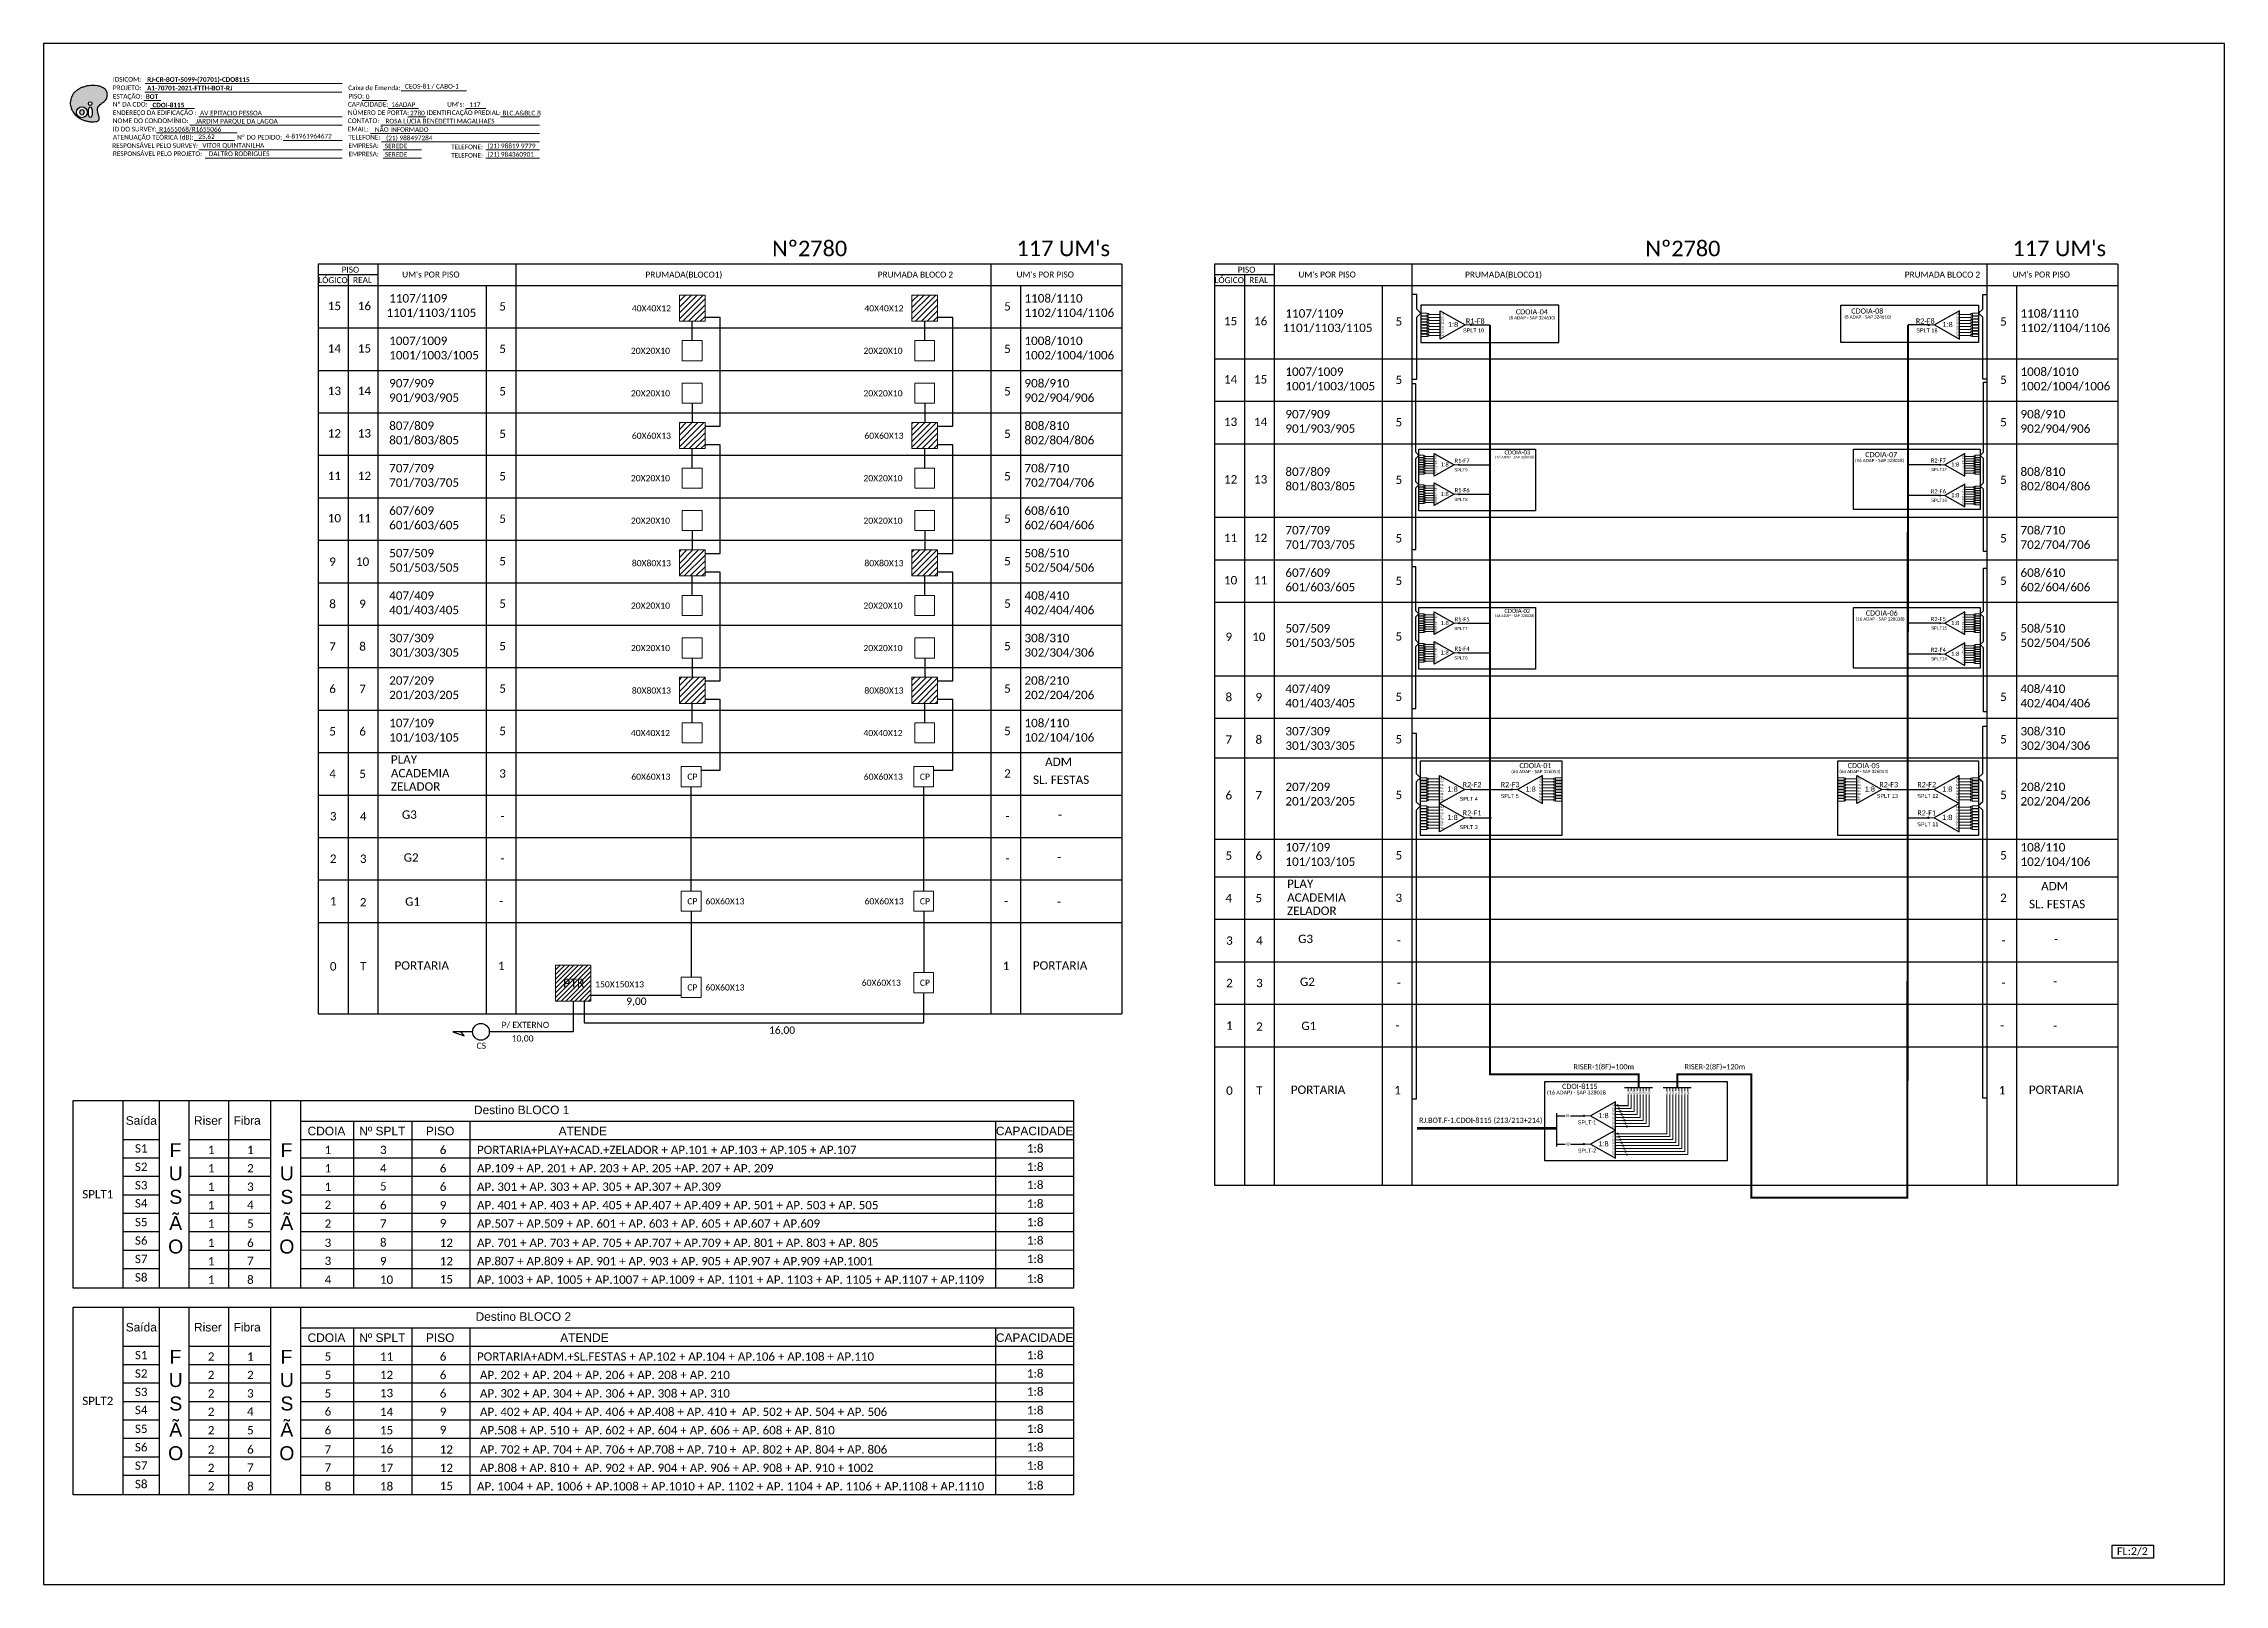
# Model space of a CAD drawing. Header units: metres. Extents: x -1286 to 457, y -500 to 94.
# Drawn here: x -384 to 457, y -500 to 94 of the extents above; entities that cross this region are included whole.
import ezdxf
from ezdxf.enums import TextEntityAlignment as Align

# ---------------------------------------------------------------- set-up
doc = ezdxf.new("R2010")
doc.units = ezdxf.units.M
doc.styles.add('ARIAL', font='arial.ttf')
doc.styles.add('WMF-Calibri0', font='calibri.ttf')
doc.styles.add('WMF-Calibri1', font='calibrib.ttf')
doc.linetypes.add('RESERVA', pattern='A,0.5,-0.15,["RESERVA",Standard,S=0.18,R=0,X=0,Y=-0.1],-1.3', length=1.95)

msp = doc.modelspace()

# ---------------------------------------------------------------- texts
at = {"color": 7, "lineweight": 0, "style": 'WMF-Calibri0'}
for s, height, p in [('PROJETO:', 1.793, (-357.33, 76.26)), ('IDSICOM:', 1.793, (-357.33, 79.54)), ('Caixa de Emenda:', 1.7927, (-266.59, 76.26)), ('ESTAÇÃO:', 1.793, (-357.35, 72.98)), ('Nº DA CDO:', 1.793, (-357.35, 69.91)), ('ENDEREÇO DA EDIFICAÇÃO :', 1.7927, (-357.35, 66.68)), ('CAPACIDADE:', 1.7927, (-266.7, 69.91)), ('NÚMERO DE PORTA:', 1.7927, (-266.7, 66.68)), ('PISO:', 1.793, (-266.52, 73.03)), ('IDENTIFICAÇÃO PREDIAL:', 1.7927, (-236.33, 66.68)), ("UM's:", 1.793, (-228.46, 69.91)), ('ATENUAÇÃO TEÓRICA (dB):', 1.7927, (-357.35, 57.21)), ('NOME DO CONDOMÍNIO:', 1.7927, (-357.35, 63.56)), ('ID DO SURVEY:', 1.7927, (-357.35, 60.33)), ('Nº DO PEDIDO:', 1.7927, (-309.43, 57.21)), ('CONTATO:', 1.793, (-266.7, 63.56)), ('EMAIL:', 1.793, (-266.7, 60.33)), ('TELEFONE:', 1.793, (-266.52, 57.21)), ('RESPONSÁVEL PELO SURVEY:', 1.7927, (-357.59, 53.98)), ('RESPONSÁVEL PELO PROJETO:', 1.7927, (-357.35, 50.87)), ('EMPRESA:', 1.793, (-266.52, 53.98)), ('EMPRESA:', 1.793, (-266.52, 50.74)), ('TELEFONE:', 1.793, (-226.92, 53.47)), ('TELEFONE:', 1.793, (-226.92, 50.24))]:
    msp.add_text(s, height=height, dxfattribs=at).set_placement(p)
at = {"color": 7}
for s, height, style, p in [('A1-70701-2021-FTTH-BOT-RJ', 1.7927, 'WMF-Calibri1', (-344.17, 76.17)), ('RJ-CR-BOT-5099-(70701)-CDO8115', 1.7927, 'WMF-Calibri1', (-344.13, 79.45)), ('CEOS-81 / CABO-1', 1.7927, 'WMF-Calibri0', (-244.74, 76.85)), ('BOT', 1.793, 'WMF-Calibri1', (-344.67, 72.89)), ('AV EPITACIO PESSOA ', 1.7927, 'WMF-Calibri0', (-323.72, 66.52)), ('0', 1.79, 'WMF-Calibri0', (-259.83, 72.88)), ('16ADAP', 1.793, 'WMF-Calibri0', (-249.96, 69.79)), ('2780', 1.793, 'WMF-Calibri0', (-242.73, 66.53)), ('117', 1.793, 'WMF-Calibri0', (-219.84, 69.77)), ('BLC.A&BLC.B', 1.7927, 'WMF-Calibri0', (-207.09, 66.53)), ('R1655068/R1655066', 1.7927, 'WMF-Calibri0', (-339.47, 60.28)), ('JARDIM PARQUE DA LAGOA', 1.7927, 'WMF-Calibri0', (-325.44, 63.39)), ('25,62', 1.793, 'WMF-Calibri0', (-324.41, 57.45)), ('4-81961964672', 1.7927, 'WMF-Calibri0', (-290.77, 57.62)), ('NÃO INFORMADO', 1.7927, 'WMF-Calibri0', (-256.28, 60.18)), ('ROSA LUCIA BENEDETTI MAGALHAES', 1.7927, 'WMF-Calibri0', (-252.24, 63.42)), ('(21) 988497284', 1.7927, 'WMF-Calibri0', (-251.99, 56.94)), ('VITOR QUINTANILHA', 1.7927, 'WMF-Calibri0', (-322.83, 54.07)), ('DALTRO RODRIGUES', 1.7927, 'WMF-Calibri0', (-320.34, 50.83)), ('SEREDE', 1.793, 'WMF-Calibri0', (-252.46, 53.83)), ('SEREDE', 1.793, 'WMF-Calibri0', (-252.46, 50.59)), ('(21) 98819 9779', 1.7927, 'WMF-Calibri0', (-212.85, 53.83)), ('(21) 984360901', 1.7927, 'WMF-Calibri0', (-212.85, 50.59)), ('1101/1103/1105', 3.24, 'WMF-Calibri0', (-251.82, -11.18)), ('1107/1109', 3.24, 'WMF-Calibri0', (-250.79, -5.61)), ('40X40X12', 2.373, 'WMF-Calibri0', (-157.21, -9.04)), ('40X40X12', 2.373, 'WMF-Calibri0', (-67.54, -9.04)), ('1108/1110', 3.24, 'WMF-Calibri0', (-5.8, -5.61)), ('1102/1104/1106', 3.24, 'WMF-Calibri0', (-5.8, -11.18)), ('1107/1109', 3.24, 'WMF-Calibri0', (94.83, -11.43)), ('1108/1110', 3.24, 'WMF-Calibri0', (378.31, -11.43)), ('1101/1103/1105', 3.24, 'WMF-Calibri0', (93.8, -16.99)), ('1102/1104/1106', 3.24, 'WMF-Calibri0', (378.31, -16.99)), ('1007/1009', 3.24, 'WMF-Calibri0', (-250.79, -21.99)), ('1001/1003/1005', 3.24, 'WMF-Calibri0', (-250.79, -27.55)), ('20X20X10', 2.373, 'WMF-Calibri0', (-157.58, -25.42)), ('20X20X10', 2.373, 'WMF-Calibri0', (-67.9, -25.42)), ('1008/1010', 3.24, 'WMF-Calibri0', (-5.8, -21.99)), ('1002/1004/1006', 3.24, 'WMF-Calibri0', (-5.8, -27.55)), ('1007/1009', 3.24, 'WMF-Calibri0', (94.83, -33.9)), ('1008/1010', 3.24, 'WMF-Calibri0', (378.31, -33.9)), ('907/909', 3.24, 'WMF-Calibri0', (-250.79, -38.36)), ('901/903/905', 3.24, 'WMF-Calibri0', (-250.79, -43.92)), ('20X20X10', 2.373, 'WMF-Calibri0', (-157.57, -41.79)), ('20X20X10', 2.373, 'WMF-Calibri0', (-67.9, -41.79)), ('908/910', 3.24, 'WMF-Calibri0', (-5.8, -38.36)), ('902/904/906', 3.24, 'WMF-Calibri0', (-5.8, -43.92)), ('1001/1003/1005', 3.24, 'WMF-Calibri0', (94.83, -39.47)), ('1002/1004/1006', 3.24, 'WMF-Calibri0', (378.31, -39.47)), ('907/909', 3.24, 'WMF-Calibri0', (94.83, -50.28)), ('908/910', 3.24, 'WMF-Calibri0', (378.31, -50.28)), ('807/809', 3.24, 'WMF-Calibri0', (-250.79, -54.73)), ('801/803/805', 3.24, 'WMF-Calibri0', (-250.79, -60.29)), ('60X60X13', 2.373, 'WMF-Calibri0', (-157.21, -58.16)), ('60X60X13', 2.373, 'WMF-Calibri0', (-67.54, -58.16)), ('808/810', 3.24, 'WMF-Calibri0', (-5.8, -54.73)), ('802/804/806', 3.24, 'WMF-Calibri0', (-5.8, -60.29)), ('901/903/905', 3.24, 'WMF-Calibri0', (94.83, -55.84)), ('902/904/906', 3.24, 'WMF-Calibri0', (378.31, -55.84)), ('707/709', 3.24, 'WMF-Calibri0', (-250.79, -71.1)), ('701/703/705', 3.24, 'WMF-Calibri0', (-250.79, -76.67)), ('20X20X10', 2.373, 'WMF-Calibri0', (-157.58, -74.53)), ('20X20X10', 2.373, 'WMF-Calibri0', (-67.9, -74.53)), ('708/710', 3.24, 'WMF-Calibri0', (-5.8, -71.1)), ('702/704/706', 3.24, 'WMF-Calibri0', (-5.8, -76.67)), ('807/809', 3.24, 'WMF-Calibri0', (94.83, -72.46)), ('801/803/805', 3.24, 'WMF-Calibri0', (94.83, -78.03)), ('SPLT9', 1.2, 'ARIAL', (159.97, -70.76)), ('SPLT17', 1.2, 'ARIAL', (343.88, -70.59)), ('808/810', 3.24, 'WMF-Calibri0', (378.31, -72.46)), ('802/804/806', 3.24, 'WMF-Calibri0', (378.31, -78.03)), ('607/609', 3.24, 'WMF-Calibri0', (-250.79, -87.47)), ('608/610', 3.24, 'WMF-Calibri0', (-5.8, -87.47)), ('SPLT8', 1.2, 'ARIAL', (159.97, -82.13)), ('SPLT16', 1.2, 'ARIAL', (343.88, -82.46)), ('601/603/605', 3.24, 'WMF-Calibri0', (-250.79, -93.04)), ('20X20X10', 2.373, 'WMF-Calibri0', (-157.57, -90.9)), ('20X20X10', 2.373, 'WMF-Calibri0', (-67.9, -90.9)), ('602/604/606', 3.24, 'WMF-Calibri0', (-5.8, -93.04)), ('707/709', 3.24, 'WMF-Calibri0', (94.83, -95.02)), ('708/710', 3.24, 'WMF-Calibri0', (378.31, -95.02)), ('507/509', 3.24, 'WMF-Calibri0', (-250.79, -103.85)), ('508/510', 3.24, 'WMF-Calibri0', (-5.8, -103.85)), ('701/703/705', 3.24, 'WMF-Calibri0', (94.83, -100.58)), ('702/704/706', 3.24, 'WMF-Calibri0', (378.31, -100.58)), ('501/503/505', 3.24, 'WMF-Calibri0', (-250.79, -109.41)), ('80X80X13', 2.373, 'WMF-Calibri0', (-157.21, -107.28)), ('80X80X13', 2.373, 'WMF-Calibri0', (-67.54, -107.28)), ('502/504/506', 3.24, 'WMF-Calibri0', (-5.8, -109.41)), ('607/609', 3.24, 'WMF-Calibri0', (94.83, -111.39)), ('608/610', 3.24, 'WMF-Calibri0', (378.31, -111.39)), ('407/409', 3.24, 'WMF-Calibri0', (-250.79, -120.22)), ('408/410', 3.24, 'WMF-Calibri0', (-5.8, -120.22)), ('601/603/605', 3.24, 'WMF-Calibri0', (94.83, -116.95)), ('602/604/606', 3.24, 'WMF-Calibri0', (378.31, -116.95)), ('401/403/405', 3.24, 'WMF-Calibri0', (-250.79, -125.78)), ('20X20X10', 2.373, 'WMF-Calibri0', (-157.58, -123.65)), ('20X20X10', 2.373, 'WMF-Calibri0', (-67.9, -123.65)), ('402/404/406', 3.24, 'WMF-Calibri0', (-5.8, -125.78)), ('307/309', 3.24, 'WMF-Calibri0', (-250.79, -136.59)), ('308/310', 3.24, 'WMF-Calibri0', (-5.8, -136.59)), ('507/509', 3.24, 'WMF-Calibri0', (94.83, -132.85)), ('SPLT7', 1.2, 'ARIAL', (159.97, -131.88)), ('SPLT15', 1.2, 'ARIAL', (343.88, -131.71)), ('508/510', 3.24, 'WMF-Calibri0', (378.31, -132.85)), ('301/303/305', 3.24, 'WMF-Calibri0', (-250.79, -142.15)), ('20X20X10', 2.373, 'WMF-Calibri0', (-157.57, -140.02)), ('20X20X10', 2.373, 'WMF-Calibri0', (-67.9, -140.02)), ('302/304/306', 3.24, 'WMF-Calibri0', (-5.8, -142.15)), ('501/503/505', 3.24, 'WMF-Calibri0', (94.83, -138.41)), ('SPLT6', 1.2, 'ARIAL', (159.97, -143.25)), ('SPLT14', 1.2, 'ARIAL', (343.88, -143.58)), ('502/504/506', 3.24, 'WMF-Calibri0', (378.31, -138.41)), ('207/209', 3.24, 'WMF-Calibri0', (-250.79, -152.96)), ('208/210', 3.24, 'WMF-Calibri0', (-5.8, -152.96)), ('201/203/205', 3.24, 'WMF-Calibri0', (-250.79, -158.52)), ('80X80X13', 2.373, 'WMF-Calibri0', (-157.21, -156.39)), ('80X80X13', 2.373, 'WMF-Calibri0', (-67.54, -156.39)), ('202/204/206', 3.24, 'WMF-Calibri0', (-5.8, -158.52)), ('407/409', 3.24, 'WMF-Calibri0', (94.83, -156.13)), ('401/403/405', 3.24, 'WMF-Calibri0', (94.83, -161.7)), ('408/410', 3.24, 'WMF-Calibri0', (378.31, -156.13)), ('402/404/406', 3.24, 'WMF-Calibri0', (378.31, -161.7)), ('107/109', 3.24, 'WMF-Calibri0', (-250.79, -169.33)), ('108/110', 3.24, 'WMF-Calibri0', (-5.8, -169.33)), ('101/103/105', 3.24, 'WMF-Calibri0', (-250.79, -174.9)), ('40X40X12', 2.373, 'WMF-Calibri0', (-157.58, -172.76)), ('40X40X12', 2.373, 'WMF-Calibri0', (-67.9, -172.76)), ('102/104/106', 3.24, 'WMF-Calibri0', (-5.8, -174.9)), ('307/309', 3.24, 'WMF-Calibri0', (94.83, -172.51)), ('301/303/305', 3.24, 'WMF-Calibri0', (94.83, -178.07)), ('308/310', 3.24, 'WMF-Calibri0', (378.31, -172.51)), ('302/304/306', 3.24, 'WMF-Calibri0', (378.31, -178.07)), ('PLAY', 3.24, 'WMF-Calibri0', (-250.14, -183.4)), ('ADM', 3.24, 'WMF-Calibri0', (2.17, -184.3)), ('ACADEMIA', 3.24, 'WMF-Calibri0', (-250.14, -188.69)), ('ZELADOR', 3.24, 'WMF-Calibri0', (-250.14, -193.81)), ('60X60X13', 2.373, 'WMF-Calibri0', (-157.43, -189.61)), ('CP', 2.373, 'WMF-Calibri0', (-135.81, -189.61)), ('60X60X13', 2.373, 'WMF-Calibri0', (-67.76, -189.61)), ('CP', 2.373, 'WMF-Calibri0', (-46.14, -189.61)), ('SL. FESTAS', 3.24, 'WMF-Calibri0', (-2.5, -191.22)), ('207/209', 3.24, 'WMF-Calibri0', (94.83, -193.97)), ('208/210', 3.24, 'WMF-Calibri0', (378.31, -193.97)), ('G3', 3.24, 'WMF-Calibri0', (-245.87, -204.65)), ('201/203/205', 3.24, 'WMF-Calibri0', (94.83, -199.53)), ('SPLT 4', 1.5, 'ARIAL', (162.03, -197.7)), ('SPLT 5', 1.5, 'ARIAL', (177.83, -196.6)), ('SPLT 13', 1.5, 'ARIAL', (322.9, -196.6)), ('SPLT 12', 1.5, 'ARIAL', (338.49, -196.6)), ('202/204/206', 3.24, 'WMF-Calibri0', (378.31, -199.53)), ('-', 3.24, 'WMF-Calibri0', (7.14, -204.65)), ('SPLT 3', 1.5, 'ARIAL', (162.03, -208.6)), ('SPLT 11', 1.5, 'ARIAL', (338.49, -207.5)), ('G2', 3.24, 'WMF-Calibri0', (-245.19, -221.19)), ('107/109', 3.24, 'WMF-Calibri0', (94.83, -217.25)), ('108/110', 3.24, 'WMF-Calibri0', (378.31, -217.25)), ('-', 3.24, 'WMF-Calibri0', (6.79, -221.02)), ('101/103/105', 3.24, 'WMF-Calibri0', (94.83, -222.81)), ('102/104/106', 3.24, 'WMF-Calibri0', (378.31, -222.81)), ('G1', 3.24, 'WMF-Calibri0', (-244.64, -238.17)), ('CP', 2.373, 'WMF-Calibri0', (-135.81, -237.64)), ('60X60X13', 2.373, 'WMF-Calibri0', (-128.85, -237.64)), ('60X60X13', 2.373, 'WMF-Calibri0', (-67.46, -237.64)), ('CP', 2.373, 'WMF-Calibri0', (-46.14, -237.64)), ('ACADEMIA', 3.24, 'WMF-Calibri0', (95.48, -236.61)), ('PLAY', 3.24, 'WMF-Calibri0', (95.48, -231.31)), ('ADM', 3.24, 'WMF-Calibri0', (386.27, -232.22)), ('-', 3.24, 'WMF-Calibri0', (6.75, -238.17)), ('ZELADOR', 3.24, 'WMF-Calibri0', (95.48, -241.73)), ('SL. FESTAS', 3.24, 'WMF-Calibri0', (381.6, -239.14)), ('G3', 3.24, 'WMF-Calibri0', (99.75, -252.57)), ('-', 3.24, 'WMF-Calibri0', (391.25, -252.57)), ('PORTARIA', 3.24, 'WMF-Calibri0', (-248.72, -262.82)), ('PORTARIA', 3.24, 'WMF-Calibri0', (-2.57, -262.82)), ('PTR', 3.433, 'WMF-Calibri0', (-183.76, -269.67)), ('150X150X13', 2.373, 'WMF-Calibri0', (-171.35, -269.64)), ('CP', 2.373, 'WMF-Calibri0', (-135.81, -270.86)), ('60X60X13', 2.373, 'WMF-Calibri0', (-128.85, -270.86)), ('60X60X13', 2.373, 'WMF-Calibri0', (-68.54, -269.04)), ('CP', 2.373, 'WMF-Calibri0', (-46.14, -269.04)), ('G2', 3.24, 'WMF-Calibri0', (100.43, -269.11)), ('-', 3.24, 'WMF-Calibri0', (390.9, -268.94)), ('P/ EXTERNO', 2.373, 'WMF-Calibri0', (-207.45, -285.3)), ('G1', 3.24, 'WMF-Calibri0', (100.98, -286.08)), ('-', 3.24, 'WMF-Calibri0', (390.86, -286.08)), ('10,00', 2.373, 'WMF-Calibri0', (-203.54, -290.51)), ('PORTARIA', 3.24, 'WMF-Calibri0', (96.9, -310.73)), ('PORTARIA', 3.24, 'WMF-Calibri0', (381.54, -310.73)), ('SPLT-1', 1.5, 'ARIAL', (207.6, -322.46)), ('1', 3.21, 'WMF-Calibri0', (-320.72, -333.89)), ('1', 3.21, 'WMF-Calibri0', (-305.58, -333.89)), ('1', 3.21, 'WMF-Calibri0', (-275.68, -333.89)), ('3', 3.21, 'WMF-Calibri0', (-254.33, -333.89)), ('6', 3.21, 'WMF-Calibri0', (-231.27, -333.89)), ('PORTARIA+PLAY+ACAD.+ZELADOR + AP.101 + AP.103 + AP.105 + AP.107', 3.209, 'WMF-Calibri0', (-216.93, -333.89)), ('SPLT-2', 1.5, 'ARIAL', (207.6, -333.35)), ('1', 3.21, 'WMF-Calibri0', (-320.72, -340.99)), ('2', 3.21, 'WMF-Calibri0', (-305.58, -340.99)), ('1', 3.21, 'WMF-Calibri0', (-275.68, -340.99)), ('4', 3.21, 'WMF-Calibri0', (-254.33, -340.99)), ('5', 3.21, 'WMF-Calibri0', (-254.33, -347.96)), ('6', 3.21, 'WMF-Calibri0', (-231.27, -340.99)), ('6', 3.21, 'WMF-Calibri0', (-231.27, -348.1)), ('AP.109 + AP. 201 + AP. 203 + AP. 205 +AP. 207 + AP. 209', 3.209, 'WMF-Calibri0', (-216.93, -340.99)), ('1', 3.21, 'WMF-Calibri0', (-320.72, -348.1)), ('1', 3.21, 'WMF-Calibri0', (-320.72, -355.2)), ('4', 3.21, 'WMF-Calibri0', (-305.58, -355.06)), ('3', 3.21, 'WMF-Calibri0', (-305.58, -348.1)), ('2', 3.21, 'WMF-Calibri0', (-275.68, -355.06)), ('1', 3.21, 'WMF-Calibri0', (-275.68, -348.1)), ('6', 3.21, 'WMF-Calibri0', (-254.33, -355.2)), ('9', 3.21, 'WMF-Calibri0', (-231.27, -355.2)), ('AP. 301 + AP. 303 + AP. 305 + AP.307 + AP.309', 3.209, 'WMF-Calibri0', (-216.93, -348.1)), ('AP. 401 + AP. 403 + AP. 405 + AP.407 + AP.409 + AP. 501 + AP. 503 + AP. 505 ', 3.209, 'WMF-Calibri0', (-216.93, -355.2)), ('1', 3.21, 'WMF-Calibri0', (-320.72, -362.31)), ('5', 3.21, 'WMF-Calibri0', (-305.58, -362.31)), ('2', 3.21, 'WMF-Calibri0', (-275.68, -362.31)), ('7', 3.21, 'WMF-Calibri0', (-254.33, -362.31)), ('9', 3.21, 'WMF-Calibri0', (-231.27, -362.17)), ('AP.507 + AP.509 + AP. 601 + AP. 603 + AP. 605 + AP.607 + AP.609 ', 3.209, 'WMF-Calibri0', (-216.93, -362.31)), ('1', 3.21, 'WMF-Calibri0', (-320.72, -369.72)), ('6', 3.21, 'WMF-Calibri0', (-305.58, -369.72)), ('3', 3.21, 'WMF-Calibri0', (-275.68, -369.72)), ('8', 3.21, 'WMF-Calibri0', (-254.33, -369.58)), ('12', 3.209, 'WMF-Calibri0', (-231.27, -369.72)), ('AP. 701 + AP. 703 + AP. 705 + AP.707 + AP.709 + AP. 801 + AP. 803 + AP. 805 ', 3.209, 'WMF-Calibri0', (-216.93, -369.72)), ('1', 3.21, 'WMF-Calibri0', (-320.72, -376.82)), ('7', 3.21, 'WMF-Calibri0', (-305.58, -376.68)), ('3', 3.21, 'WMF-Calibri0', (-275.68, -376.68)), ('9', 3.21, 'WMF-Calibri0', (-254.33, -376.82)), ('12', 3.209, 'WMF-Calibri0', (-231.27, -376.82)), ('AP.807 + AP.809 + AP. 901 + AP. 903 + AP. 905 + AP.907 + AP.909 +AP.1001', 3.209, 'WMF-Calibri0', (-216.93, -376.82)), ('1', 3.21, 'WMF-Calibri0', (-320.72, -383.93)), ('8', 3.21, 'WMF-Calibri0', (-305.58, -383.93)), ('4', 3.21, 'WMF-Calibri0', (-275.68, -383.93)), ('10', 3.209, 'WMF-Calibri0', (-254.33, -383.93)), ('15', 3.209, 'WMF-Calibri0', (-231.27, -383.79)), ('AP. 1003 + AP. 1005 + AP.1007 + AP.1009 + AP. 1101 + AP. 1103 + AP. 1105 + AP.1107 + AP.1109', 3.209, 'WMF-Calibri0', (-216.93, -383.93)), ('2', 3.21, 'WMF-Calibri0', (-320.72, -413.57)), ('1', 3.21, 'WMF-Calibri0', (-305.58, -413.57)), ('5', 3.21, 'WMF-Calibri0', (-275.68, -413.57)), ('11', 3.209, 'WMF-Calibri0', (-254.33, -413.57)), ('6', 3.21, 'WMF-Calibri0', (-231.27, -413.57)), ('PORTARIA+ADM.+SL.FESTAS + AP.102 + AP.104 + AP.106 + AP.108 + AP.110', 3.209, 'WMF-Calibri0', (-216.93, -413.57)), ('2', 3.21, 'WMF-Calibri0', (-320.72, -420.67)), ('2', 3.21, 'WMF-Calibri0', (-305.58, -420.67)), ('5', 3.21, 'WMF-Calibri0', (-275.68, -420.67)), ('12', 3.209, 'WMF-Calibri0', (-254.33, -420.67)), ('6', 3.21, 'WMF-Calibri0', (-231.27, -420.67)), (' AP. 202 + AP. 204 + AP. 206 + AP. 208 + AP. 210', 3.209, 'WMF-Calibri0', (-216.93, -420.67)), ('2', 3.21, 'WMF-Calibri0', (-320.72, -427.78)), ('3', 3.21, 'WMF-Calibri0', (-305.58, -427.78)), ('5', 3.21, 'WMF-Calibri0', (-275.68, -427.78)), ('13', 3.209, 'WMF-Calibri0', (-254.33, -427.64)), ('6', 3.21, 'WMF-Calibri0', (-231.27, -427.78)), (' AP. 302 + AP. 304 + AP. 306 + AP. 308 + AP. 310', 3.209, 'WMF-Calibri0', (-216.93, -427.78)), ('2', 3.21, 'WMF-Calibri0', (-320.72, -434.88)), ('4', 3.21, 'WMF-Calibri0', (-305.58, -434.74)), ('6', 3.21, 'WMF-Calibri0', (-275.68, -434.74)), ('14', 3.209, 'WMF-Calibri0', (-254.33, -434.88)), ('9', 3.21, 'WMF-Calibri0', (-231.27, -434.88)), (' AP. 402 + AP. 404 + AP. 406 + AP.408 + AP. 410 +  AP. 502 + AP. 504 + AP. 506 ', 3.209, 'WMF-Calibri0', (-216.93, -434.88)), ('2', 3.21, 'WMF-Calibri0', (-320.72, -441.99)), ('5', 3.21, 'WMF-Calibri0', (-305.58, -441.99)), ('6', 3.21, 'WMF-Calibri0', (-275.68, -441.99)), ('15', 3.209, 'WMF-Calibri0', (-254.33, -441.99)), ('9', 3.21, 'WMF-Calibri0', (-231.27, -441.85)), (' AP.508 + AP. 510 +  AP. 602 + AP. 604 + AP. 606 + AP. 608 + AP. 810', 3.209, 'WMF-Calibri0', (-216.93, -441.99)), ('2', 3.21, 'WMF-Calibri0', (-320.72, -449.4)), ('2', 3.21, 'WMF-Calibri0', (-320.72, -456.5)), ('6', 3.21, 'WMF-Calibri0', (-305.58, -449.4)), ('7', 3.21, 'WMF-Calibri0', (-305.58, -456.36)), ('7', 3.21, 'WMF-Calibri0', (-275.68, -449.4)), ('7', 3.21, 'WMF-Calibri0', (-275.68, -456.36)), ('16', 3.209, 'WMF-Calibri0', (-254.33, -449.26)), ('17', 3.209, 'WMF-Calibri0', (-254.33, -456.5)), ('12', 3.209, 'WMF-Calibri0', (-231.27, -449.4)), ('12', 3.209, 'WMF-Calibri0', (-231.27, -456.5)), (' AP. 702 + AP. 704 + AP. 706 + AP.708 + AP. 710 +  AP. 802 + AP. 804 + AP. 806 ', 3.209, 'WMF-Calibri0', (-216.93, -449.4)), (' AP.808 + AP. 810 +  AP. 902 + AP. 904 + AP. 906 + AP. 908 + AP. 910 + 1002', 3.209, 'WMF-Calibri0', (-216.93, -456.5)), ('2', 3.21, 'WMF-Calibri0', (-320.72, -463.61)), ('8', 3.21, 'WMF-Calibri0', (-305.58, -463.61)), ('8', 3.21, 'WMF-Calibri0', (-275.68, -463.61)), ('18', 3.209, 'WMF-Calibri0', (-254.33, -463.61)), ('15', 3.209, 'WMF-Calibri0', (-231.27, -463.47)), ('AP. 1004 + AP. 1006 + AP.1008 + AP.1010 + AP. 1102 + AP. 1104 + AP. 1106 + AP.1108 + AP.1110', 3.209, 'WMF-Calibri0', (-216.93, -463.61))]:
    msp.add_text(s, height=height, dxfattribs=dict(at, style=style)).set_placement(p)
at = {"color": 7, "style": 'WMF-Calibri1'}
msp.add_text('CDOI-8115', height=1.793, dxfattribs=at).set_placement((-335.93, 69.6), align=Align.CENTER)
at = {"color": 0, "style": 'WMF-Calibri0'}
for s, height, p in [('Nº2780', 6, (-103.12, 12.23)), ("117 UM's", 6, (-8.86, 12.26)), ('Nº2780', 6, (233.65, 12.23)), ("117 UM's", 6, (375.25, 12.26)), ('  LÓGICO', 2.3, (-279.75, 1.86)), ('     PISO', 2.3, (-273.2, 5.89)), ('    REAL', 2.3, (-267.99, 1.92)), ("UM's POR PISO", 2.3, (-245.78, 4.03)), ('PRUMADA(BLOCO1)', 2.3, (-151.98, 4)), ('PRUMADA BLOCO 2', 2.3, (-62.39, 4)), ("UM's POR PISO", 2.3, (-8.86, 4.03)), ('  LÓGICO', 2.3, (65.87, 1.86)), ('     PISO', 2.3, (72.42, 5.89)), ('    REAL', 2.3, (77.63, 1.92)), ("UM's POR PISO", 2.3, (99.84, 4.03)), ('PRUMADA(BLOCO1)', 2.3, (164.13, 4)), ('PRUMADA BLOCO 2', 2.3, (333.69, 4)), ("UM's POR PISO", 2.3, (375.25, 4.03))]:
    msp.add_text(s, height=height, dxfattribs=at).set_placement(p)
at = {"color": 7, "style": 'WMF-Calibri0'}
for s, p in [('15', (-271.92, -6.94)), ('16', (-260.34, -6.94)), ('15', (73.7, -12.76)), ('16', (85.28, -12.76)), ('14', (-271.92, -23.31)), ('15', (-260.34, -23.31)), ('14', (73.7, -35.23)), ('15', (85.28, -35.23)), ('13', (-271.92, -39.68)), ('14', (-260.34, -39.68)), ('13', (73.7, -51.6)), ('14', (85.28, -51.6)), ('12', (-271.92, -56.05)), ('13', (-260.34, -56.05)), ('11', (-271.92, -72.43)), ('12', (-260.34, -72.43)), ('12', (73.7, -73.79)), ('13', (85.28, -73.79)), ('10', (-271.92, -88.76)), ('11', (-260.34, -88.76)), ('11', (73.7, -96.34)), ('12', (85.28, -96.34)), ('10', (73.7, -112.68)), ('11', (85.28, -112.68))]:
    msp.add_text(s, height=3.24, dxfattribs=at).set_placement(p, align=Align.MIDDLE_CENTER)
at = {"color": 1}
for s, height, style, p in [('CDOIA-04', 2, 'WMF-Calibri0', (183.71, -10.2)), ('CDOIA-08', 2, 'WMF-Calibri0', (313.08, -9.89)), ('1:8', 2, 'ARIAL', (348.26, -15.09)), ('S1', 0.75, 'ARIAL', (353.43, -10.47)), ('S2', 0.75, 'ARIAL', (353.43, -11.66)), ('S3', 0.75, 'ARIAL', (353.43, -12.87)), ('S4', 0.75, 'ARIAL', (353.43, -14.05)), ('S5', 0.75, 'ARIAL', (353.43, -15.26)), ('S6', 0.75, 'ARIAL', (353.43, -16.38)), ('S7', 0.75, 'ARIAL', (353.43, -17.47)), ('S8', 0.75, 'ARIAL', (353.43, -18.59)), ('CDOIA-03', 1.6, 'WMF-Calibri0', (179.33, -64.2)), ('CDOIA-07', 2, 'WMF-Calibri0', (318.44, -65.24)), ('CDOIA-02', 1.6, 'WMF-Calibri0', (179.33, -125.32)), ('CDOIA-06', 2, 'WMF-Calibri0', (318.64, -126.35)), ('CDOIA-01', 2, 'WMF-Calibri0', (185.1, -185.13)), ('CDOIA-05', 2, 'WMF-Calibri0', (311.67, -185.13)), ('CDOI-8115', 2, 'WMF-Calibri0', (201.53, -308.82)), ('RJ.BOT.F-1.CDOI-8115 (213/213+214)', 2, 'WMF-Calibri0', (146.4, -321.89))]:
    msp.add_text(s, height=height, dxfattribs=dict(at, style=style)).set_placement(p)
at = {"color": 7, "style": 'ARIAL', "text_generation_flag": 6}
for s, p in [('SPLT 10', (163.33, -17.12)), ('SPLT 18', (338.15, -17.12))]:
    msp.add_text(s, height=1.5, rotation=180, dxfattribs=at).set_placement(p)
at = {"color": 5, "style": 'WMF-Calibri0'}
for s, height, p in [('R1-F8', 2, (164.44, -13.76)), ('R1-F7', 1.6, (160.07, -67.41)), ('R1-F6', 1.6, (160.07, -78.78)), ('R1-F5', 1.6, (160.07, -128.53)), ('R1-F4', 1.6, (160.07, -139.9)), ('R2-F2', 2, (163.2, -192.48)), ('R2-F3', 2, (177.87, -192.48)), ('R2-F1', 2, (163.2, -203.37)), ('CS', 2.373, (-217.1, -293.31)), ('RISER-1(8F)=100m', 2, (205.93, -301.25))]:
    msp.add_text(s, height=height, dxfattribs=at).set_placement(p)
at = {"color": 1, "style": 'WMF-Calibri0'}
for s, height, p in [('(8 ADAP - SAP 324610)', 1.25, (190.01, -12.13)), ('(8 ADAP - SAP 324610)', 1.25, (319.39, -11.81)), ('(16 ADAP - SAP 328028)', 1, (183.26, -65.74)), ('(16 ADAP - SAP 328028)', 1.25, (323.95, -67.16)), ('(16 ADAP - SAP 328028)', 1, (183.26, -126.86)), ('(16 ADAP - SAP 328028)', 1.25, (324.15, -128.28)), ('(64 ADAP - SAP 326053)', 1.25, (191.41, -187.06)), ('(64 ADAP - SAP 326053)', 1.25, (317.93, -187.04)), ('(16 ADAP) - SAP 328028', 1.5, (207.05, -310.94))]:
    msp.add_text(s, height=height, dxfattribs=at).set_placement(p, align=Align.CENTER)
at = {"color": 6, "style": 'WMF-Calibri0'}
for s, height, p in [('R2-F8', 2, (337.97, -13.76)), ('R2-F7', 1.6, (343.73, -67.34)), ('R2-F6', 1.6, (343.73, -79.21)), ('R2-F5', 1.6, (343.73, -128.45)), ('R2-F4', 1.6, (343.73, -140.32)), ('R2-F3', 2, (323.86, -192.48)), ('R2-F2', 2, (338.52, -192.48)), ('R2-F1', 2, (338.52, -203.37)), ('RISER-2(8F)=120m', 2, (248.75, -301.25))]:
    msp.add_text(s, height=height, dxfattribs=at).set_placement(p)
at = {"style": 'ARIAL'}
for s, p in [('01', (227.06, -310.27)), ('02', (228.21, -310.27)), ('03', (229.37, -310.27)), ('04', (230.53, -310.27)), ('05', (231.68, -310.27)), ('06', (232.84, -310.27)), ('07', (234, -310.27)), ('08', (235.15, -310.27)), ('01', (241.97, -310.27)), ('02', (243.12, -310.27)), ('03', (244.28, -310.27)), ('04', (245.44, -310.27)), ('05', (246.59, -310.27)), ('06', (247.75, -310.27)), ('07', (248.91, -310.27)), ('08', (250.07, -310.27))]:
    msp.add_text(s, height=0.75, rotation=90, dxfattribs=at).set_placement(p, align=Align.MIDDLE_CENTER)
for s, height, p in [('Saída', 3.294, (-346.38, -320.97)), ('Riser', 3.294, (-320.68, -320.97)), ('Fibra', 3.294, (-305.55, -320.97)), ('Destino BLOCO 1 ', 3.2936, (-199.06, -316.87)), ('01', 1, (203.78, -319.13)), ('CDOIA', 3.294, (-274.98, -325.02)), ('Nº SPLT', 3.294, (-253.44, -325.02)), ('PISO', 3.294, (-231.14, -325.02)), ('ATENDE ', 3.294, (-175.49, -325.02)), ('CAPACIDADE', 3.294, (-1.87, -325)), ('02', 1, (203.78, -330.01)), ('Destino BLOCO 2', 3.2936, (-199.06, -396.55)), ('Saída', 3.294, (-346.38, -400.65)), ('Riser', 3.294, (-320.68, -400.65)), ('Fibra', 3.294, (-305.55, -400.65)), ('CDOIA', 3.294, (-274.98, -404.7)), ('Nº SPLT', 3.294, (-253.44, -404.7)), ('PISO', 3.294, (-231.14, -404.7)), ('ATENDE', 3.294, (-175.49, -404.7)), ('CAPACIDADE', 3.294, (-1.87, -404.68))]:
    msp.add_text(s, height=height, dxfattribs=at).set_placement(p, align=Align.MIDDLE_CENTER)
at = {"linetype": 'Continuous', "style": 'ARIAL'}
for s, p in [('F', (-335.54, -335.09)), ('F', (-292.69, -335.09)), ('U', (-335.82, -344.04)), ('U', (-292.96, -344.04)), ('S', (-335.59, -353.08)), ('S', (-292.74, -353.08)), ('Ã', (-335.62, -363.19)), ('Ã', (-292.77, -363.19)), ('O', (-336.04, -372.24)), ('O', (-293.19, -372.24)), ('F', (-335.54, -414.77)), ('F', (-292.69, -414.77)), ('U', (-335.82, -423.72)), ('U', (-292.96, -423.72)), ('S', (-335.59, -432.76)), ('S', (-292.74, -432.76)), ('Ã', (-335.62, -442.87)), ('Ã', (-292.77, -442.87)), ('O', (-336.04, -451.92)), ('O', (-293.19, -451.92))]:
    msp.add_text(s, height=5.37, dxfattribs=at).set_placement(p)
at = {"style": 'WMF-Calibri0'}
msp.add_text('FL:2/2', height=3, dxfattribs=at).set_placement((415.51, -488.52))
at = {"color": 7, "style": 'WMF-Calibri0'}
for tag, flags, p in [('5', 4, (-207.05, -7.1)), ('5', 4, (-12.37, -7.1)), ('5', 4, (138.57, -12.92)), ('5', 4, (371.74, -12.92)), ('5', 4, (-207.05, -23.47)), ('5', 4, (-12.37, -23.47)), ('5', 4, (-207.05, -39.85)), ('5', 4, (-12.37, -39.85)), ('5', 4, (138.57, -35.39)), ('5', 4, (371.74, -35.39)), ('5', 4, (138.57, -51.76)), ('5', 4, (371.74, -51.76)), ('5', 4, (-207.05, -56.22)), ('5', 4, (-12.37, -56.22)), ('5', 4, (-207.05, -72.59)), ('5', 4, (-12.37, -72.59)), ('5', 4, (138.57, -73.95)), ('5', 4, (371.74, -73.95)), ('5', 4, (-207.05, -88.96)), ('5', 4, (-12.37, -88.96)), ('5', 4, (138.57, -96.51)), ('5', 4, (371.74, -96.51)), ('9', 4, (-272.62, -105.52)), ('10', 4, (-261.05, -105.52)), ('5', 4, (-207.05, -105.33)), ('5', 4, (-12.37, -105.33)), ('5', 4, (138.57, -112.88)), ('5', 4, (371.74, -112.88)), ('8', 4, (-272.62, -121.82)), ('9', 4, (-261.05, -121.82)), ('5', 4, (-207.05, -121.71)), ('5', 4, (-12.37, -121.71)), ('9', 4, (73, -134.52)), ('10', 4, (84.57, -134.52)), ('5', 4, (138.57, -134.34)), ('5', 4, (371.74, -134.34)), ('7', 4, (-272.62, -138.19)), ('8', 4, (-261.05, -138.19)), ('5', 4, (-207.05, -138.08)), ('5', 4, (-12.37, -138.08)), ('6', 4, (-272.62, -154.56)), ('7', 4, (-261.05, -154.56)), ('5', 4, (-207.05, -154.45)), ('5', 4, (-12.37, -154.45)), ('8', 4, (73, -157.74)), ('9', 4, (84.57, -157.74)), ('5', 4, (138.57, -157.62)), ('5', 4, (371.74, -157.62)), ('5', 4, (-272.62, -170.94)), ('6', 4, (-261.05, -170.94)), ('5', 4, (-207.05, -170.82)), ('5', 4, (-12.37, -170.82)), ('7', 4, (73, -174.11)), ('8', 4, (84.57, -174.11)), ('5', 4, (138.57, -173.99)), ('5', 4, (371.74, -173.99)), ('4', 4, (-272.62, -187.31)), ('5', 4, (-261.05, -187.31)), ('3', 4, (-207.05, -187.19)), ('2', 4, (-12.37, -187.19)), ('6', 4, (73, -195.57)), ('7', 4, (84.57, -195.57)), ('5', 4, (138.57, -195.45)), ('5', 4, (371.74, -195.45)), ('3', 4, (-272.38, -203.68)), ('4', 4, (-260.81, -203.68)), ('-', 4, (-207.05, -203.57)), ('-', 4, (-12.37, -203.57)), ('2', 4, (-272.38, -220.05)), ('3', 4, (-260.81, -220.05)), ('5', 4, (73, -218.85)), ('6', 4, (84.57, -218.85)), ('5', 4, (138.57, -218.74)), ('5', 4, (371.74, -218.74)), ('-', 4, (-207.05, -219.94)), ('-', 4, (-12.37, -219.94)), ('1', 4, (-272.38, -236.42)), ('2', 12, (-260.81, -236.84)), ('4', 4, (73, -235.22)), ('5', 4, (84.57, -235.22)), ('3', 4, (138.57, -235.11)), ('2', 4, (371.74, -235.11)), ('-', 4, (-207.57, -236.38)), ('-', 4, (-12.89, -236.38)), ('3', 4, (73.24, -251.6)), ('4', 4, (84.81, -251.6)), ('-', 4, (138.57, -251.48)), ('-', 4, (371.74, -251.48)), ('0', 4, (-272.38, -261.53)), ('T', 12, (-260.81, -261.49)), ('1', 4, (-207.57, -261.35)), ('1', 4, (-12.89, -261.35)), ('2', 4, (73.24, -267.97)), ('3', 4, (84.81, -267.97)), ('-', 4, (138.57, -267.85)), ('-', 4, (371.74, -267.85)), ('1', 4, (73.24, -284.34)), ('2', 12, (84.81, -284.76)), ('-', 4, (138.05, -284.3)), ('-', 4, (371.22, -284.3)), ('0', 4, (73.24, -309.45)), ('T', 12, (84.81, -309.41)), ('1', 4, (138.05, -309.27)), ('1', 4, (371.22, -309.27))]:
    msp.add_attdef(tag, text='XX', height=3.24, dxfattribs=dict(at, flags=flags)).set_placement(p, align=Align.MIDDLE_CENTER)
at = {"color": 3, "style": 'WMF-Calibri0', "flags": 4}
for tag, p in [('9,00', (-155.45, -274.98)), ('16,00', (-99.29, -286.14))]:
    msp.add_attdef(tag, text='XX', height=2.824, dxfattribs=at).set_placement(p, align=Align.MIDDLE_CENTER)
at = {"color": 7, "lineweight": 0, "style": 'WMF-Calibri0', "flags": 8}
for tag, p, s in [('S1', (-348.84, -333.33), 'S1'), ('1:8', (-4.88, -333.31), '1:8'), ('S2', (-348.84, -340.43), 'S2'), ('S3', (-348.84, -347.54), 'S3'), ('1:8', (-4.88, -340.42), '1:8'), ('1:8', (-4.88, -347.38), '1:8'), ('SPLT1', (-369.15, -351), 'XX'), ('S4', (-348.84, -354.5), 'S4'), ('1:8', (-4.88, -354.62), '1:8'), ('S5', (-348.84, -361.74), 'S5'), ('1:8', (-4.88, -361.73), '1:8'), ('S6', (-348.84, -368.85), 'S6'), ('1:8', (-4.88, -368.83), '1:8'), ('S7', (-348.84, -375.95), 'S7'), ('1:8', (-4.88, -375.94), '1:8'), ('S8', (-348.84, -383.05), 'S8'), ('1:8', (-4.88, -383.55), '1:8'), ('S1', (-348.84, -413.01), 'S1'), ('1:8', (-4.88, -412.99), '1:8'), ('S2', (-348.84, -420.11), 'S2'), ('1:8', (-4.88, -420.1), '1:8'), ('SPLT2', (-369.15, -430.68), 'XX'), ('S3', (-348.84, -427.21), 'S3'), ('1:8', (-4.88, -427.06), '1:8'), ('S4', (-348.84, -434.18), 'S4'), ('1:8', (-4.88, -434.3), '1:8'), ('S5', (-348.84, -441.42), 'S5'), ('S6', (-348.84, -448.53), 'S6'), ('1:8', (-4.88, -441.41), '1:8'), ('1:8', (-4.88, -448.51), '1:8'), ('S7', (-348.84, -455.63), 'S7'), ('1:8', (-4.88, -455.62), '1:8'), ('S8', (-348.84, -462.73), 'S8'), ('1:8', (-4.88, -463.23), '1:8')]:
    msp.add_attdef(tag, p, s, height=3.209, dxfattribs=at)

# ---------------------------------------------------------------- blocks, each defined once
blk = doc.blocks.new('SPLT_1-8_SC-APC_ESQ')
at = {"color": 3, "lineweight": 0}
for points in [[(2.41, -3.02), (0, -3.02)], [(2.41, -4), (0, -4)], [(2.41, -4.17), (0, -4.17)], [(2.41, -5.16), (0, -5.16)], [(2.41, -5.32), (0, -5.32)], [(2.41, -6.31), (0, -6.31)], [(2.41, -6.48), (0, -6.48)], [(2.41, -7.46), (0, -7.46)], [(2.41, -7.63), (0, -7.63)], [(2.41, -3.02), (2.41, -4)], [(2.41, -4.17), (2.41, -5.16)], [(2.41, -5.32), (2.41, -6.31)], [(2.41, -6.48), (2.41, -7.46)], [(2.41, -7.63), (2.41, -8.62)], [(2.99, -3.51), (7.37, -3.51)], [(7.37, -4.66), (2.99, -4.66)], [(7.37, -5.82), (2.99, -5.82)], [(7.37, -6.97), (2.99, -6.97)], [(7.37, -8.12), (2.99, -8.12)], [(2.41, -8.62), (0, -8.62)], [(2.41, -8.78), (0, -8.78)], [(2.41, -9.77), (0, -9.77)], [(2.41, -9.94), (0, -9.94)], [(2.41, -10.92), (0, -10.92)], [(2.41, -11.09), (0, -11.09)], [(2.41, -12.08), (0, -12.08)], [(2.41, -8.78), (2.41, -9.77)], [(2.41, -9.94), (2.41, -10.92)], [(2.41, -11.09), (2.41, -12.08)], [(7.37, -9.28), (2.99, -9.28)], [(7.37, -10.43), (2.99, -10.43)], [(7.37, -11.58), (2.99, -11.58)]]:
    blk.add_lwpolyline(points, dxfattribs=at)
for points in [[(2.99, -3.22), (2.41, -3.22), (2.41, -3.8), (2.99, -3.8)], [(2.99, -4.38), (2.41, -4.38), (2.41, -4.95), (2.99, -4.95)], [(2.99, -5.53), (2.41, -5.53), (2.41, -6.1), (2.99, -6.1)], [(2.99, -6.68), (2.41, -6.68), (2.41, -7.26), (2.99, -7.26)], [(2.99, -7.84), (2.41, -7.84), (2.41, -8.41), (2.99, -8.41)], [(2.99, -8.99), (2.41, -8.99), (2.41, -9.56), (2.99, -9.56)], [(2.99, -10.14), (2.41, -10.14), (2.41, -10.72), (2.99, -10.72)], [(2.99, -11.3), (2.41, -11.3), (2.41, -11.87), (2.99, -11.87)]]:
    blk.add_lwpolyline(points, close=True, dxfattribs=at)
at = {"color": 1}
blk.add_lwpolyline([(7.37, -2.1), (17.04, -7.55), (7.37, -13), (7.37, -2.1)], dxfattribs=at)
at = {"color": 1, "lineweight": 0}
blk.add_lwpolyline([(17.04, -7.55), (19.26, -7.55)], dxfattribs=at)
at = {"color": 1, "style": 'ARIAL'}
for s, height, p in [('S5', 0.75, (7.55, -8.57)), ('S3', 0.75, (7.55, -6.18)), ('S4', 0.75, (7.55, -7.36)), ('S2', 0.75, (7.56, -4.97)), ('S1', 0.75, (7.7, -3.78)), ('1:8', 2, (10.45, -8.4)), ('S6', 0.75, (7.55, -9.69)), ('S7', 0.75, (7.55, -10.78)), ('S8', 0.75, (7.55, -11.9))]:
    blk.add_text(s, height=height, dxfattribs=at).set_placement(p)
blk = doc.blocks.new('SPLT_1-8_SC-APC')
at = {"color": 1, "lineweight": 0}
blk.add_lwpolyline([(-17.04, -7.55), (-19.26, -7.55)], dxfattribs=at)
at = {"color": 1}
blk.add_lwpolyline([(-7.37, -2.1), (-17.04, -7.55), (-7.37, -13), (-7.37, -2.1)], dxfattribs=at)
at = {"color": 3, "lineweight": 0}
for points in [[(-2.99, -3.51), (-7.37, -3.51)], [(-7.37, -4.66), (-2.99, -4.66)], [(-7.37, -5.82), (-2.99, -5.82)], [(-7.37, -6.97), (-2.99, -6.97)], [(-7.37, -8.12), (-2.99, -8.12)], [(-2.41, -3.02), (-2.41, -4)], [(-2.41, -3.02), (0, -3.02)], [(-2.41, -4), (0, -4)], [(-2.41, -4.17), (-2.41, -5.16)], [(-2.41, -4.17), (0, -4.17)], [(-2.41, -5.16), (0, -5.16)], [(-2.41, -5.32), (-2.41, -6.31)], [(-2.41, -5.32), (0, -5.32)], [(-2.41, -6.31), (0, -6.31)], [(-2.41, -6.48), (-2.41, -7.46)], [(-2.41, -6.48), (0, -6.48)], [(-2.41, -7.46), (0, -7.46)], [(-2.41, -7.63), (-2.41, -8.62)], [(-2.41, -7.63), (0, -7.63)], [(-7.37, -9.28), (-2.99, -9.28)], [(-7.37, -10.43), (-2.99, -10.43)], [(-7.37, -11.58), (-2.99, -11.58)], [(-2.41, -8.62), (0, -8.62)], [(-2.41, -8.78), (-2.41, -9.77)], [(-2.41, -8.78), (0, -8.78)], [(-2.41, -9.77), (0, -9.77)], [(-2.41, -9.94), (-2.41, -10.92)], [(-2.41, -9.94), (0, -9.94)], [(-2.41, -10.92), (0, -10.92)], [(-2.41, -11.09), (-2.41, -12.08)], [(-2.41, -11.09), (0, -11.09)], [(-2.41, -12.08), (0, -12.08)]]:
    blk.add_lwpolyline(points, dxfattribs=at)
for points in [[(-2.99, -3.22), (-2.41, -3.22), (-2.41, -3.8), (-2.99, -3.8)], [(-2.99, -4.38), (-2.41, -4.38), (-2.41, -4.95), (-2.99, -4.95)], [(-2.99, -5.53), (-2.41, -5.53), (-2.41, -6.1), (-2.99, -6.1)], [(-2.99, -6.68), (-2.41, -6.68), (-2.41, -7.26), (-2.99, -7.26)], [(-2.99, -7.84), (-2.41, -7.84), (-2.41, -8.41), (-2.99, -8.41)], [(-2.99, -8.99), (-2.41, -8.99), (-2.41, -9.56), (-2.99, -9.56)], [(-2.99, -10.14), (-2.41, -10.14), (-2.41, -10.72), (-2.99, -10.72)], [(-2.99, -11.3), (-2.41, -11.3), (-2.41, -11.87), (-2.99, -11.87)]]:
    blk.add_lwpolyline(points, close=True, dxfattribs=at)
at = {"color": 1, "style": 'ARIAL'}
for s, height, p in [('1:8', 2, (-13.91, -8.4)), ('S1', 0.75, (-8.74, -3.78)), ('S2', 0.75, (-8.74, -4.97)), ('S3', 0.75, (-8.74, -6.18)), ('S4', 0.75, (-8.74, -7.36)), ('S5', 0.75, (-8.74, -8.57)), ('S6', 0.75, (-8.74, -9.69)), ('S7', 0.75, (-8.74, -10.78)), ('S8', 0.75, (-8.74, -11.9))]:
    blk.add_text(s, height=height, dxfattribs=at).set_placement(p)
blk = doc.blocks.new('SPLT_1-8_DIV_DIR')
h = blk.add_hatch(color=3)
h.dxf.hatch_style = 1
edge = h.paths.add_edge_path()
edge.add_arc((12.77, 4.04), 0.242, 0, 360)
h = blk.add_hatch(color=3)
h.dxf.hatch_style = 1
edge = h.paths.add_edge_path()
edge.add_arc((13.27, 2.88), 0.242, 0, 360)
h = blk.add_hatch(color=3)
h.dxf.hatch_style = 1
edge = h.paths.add_edge_path()
edge.add_arc((13.77, 1.73), 0.242, 0, 360)
h = blk.add_hatch(color=3)
h.dxf.hatch_style = 1
edge = h.paths.add_edge_path()
edge.add_arc((14.27, 0.58), 0.242, 0, 360)
h = blk.add_hatch(color=3)
h.dxf.hatch_style = 1
edge = h.paths.add_edge_path()
edge.add_arc((14.77, -0.58), 0.242, 0, 360)
h = blk.add_hatch(color=3)
h.dxf.hatch_style = 1
edge = h.paths.add_edge_path()
edge.add_arc((15.27, -1.73), 0.242, 0, 360)
h = blk.add_hatch(color=3)
h.dxf.hatch_style = 1
edge = h.paths.add_edge_path()
edge.add_arc((15.77, -2.88), 0.242, 0, 360)
h = blk.add_hatch(color=3)
h.dxf.hatch_style = 1
edge = h.paths.add_edge_path()
edge.add_arc((16.27, -4.04), 0.242, 0, 360)
at = {"color": 1, "lineweight": 0}
blk.add_lwpolyline([(2.22, 0), (0, 0)], dxfattribs=at)
at = {"color": 1}
blk.add_lwpolyline([(11.89, 5.45), (2.22, 0), (11.89, -5.45), (11.89, 5.45)], dxfattribs=at)
at = {"color": 7, "lineweight": 0}
for points in [[(12.77, 4.04), (11.89, 4.04)], [(11.89, 2.88), (13.27, 2.88)], [(11.89, 1.73), (13.77, 1.73)], [(11.89, 0.58), (14.27, 0.58)], [(11.89, -0.58), (14.77, -0.58)], [(11.89, -1.73), (15.27, -1.73)], [(11.89, -2.88), (15.77, -2.88)], [(11.89, -4.04), (16.27, -4.04)]]:
    blk.add_lwpolyline(points, dxfattribs=at)
at = {"color": 3}
for centre in [(12.77, 4.04), (13.27, 2.88), (13.77, 1.73), (14.27, 0.58), (14.77, -0.58), (15.27, -1.73), (15.77, -2.88), (16.27, -4.04)]:
    blk.add_circle(centre, 0.242, dxfattribs=at)
at = {"color": 1, "style": 'ARIAL'}
for s, height, p in [('1:8', 2, (5.35, -0.85)), ('S1', 0.75, (10.52, 3.77)), ('S2', 0.75, (10.52, 2.58)), ('S3', 0.75, (10.52, 1.37)), ('S4', 0.75, (10.52, 0.19)), ('S5', 0.75, (10.52, -1.02)), ('S6', 0.75, (10.52, -2.14)), ('S7', 0.75, (10.52, -3.24)), ('S8', 0.75, (10.52, -4.36))]:
    blk.add_text(s, height=height, dxfattribs=at).set_placement(p)
blk = doc.blocks.new('OI')
h = blk.add_hatch(color=40)
edge = h.paths.add_edge_path()
edge.add_spline(control_points=[(4.35, -0.67), (3.92, -0.99), (3.26, -1.5), (2.81, -2.59), (2.9, -3.5), (3.06, -4.27), (3.31, -4.85), (3.37, -5.39), (3.4, -5.88), (3.2, -6.4), (2.54, -6.61), (1.65, -6.63), (0.55, -6.67), (-0.56, -6.42), (-1.61, -6.14), (-2.77, -5.61), (-3.92, -4.77), (-4.89, -3.7), (-5.34, -2.65), (-5.6, -1.94), (-5.85, -0.96), (-5.71, 0.47), (-5.1, 2.02), (-4.14, 3.02), (-3.3, 3.61), (-2.37, 4.16), (-1.36, 4.44), (-0.56, 4.7), (0.79, 4.85), (2.24, 4.97), (3.79, 4.57), (4.67, 4.21), (5.44, 3.65), (5.76, 2.99), (6.03, 2.21), (6.01, 1.46), (5.72, 0.64), (5.31, 0.08), (4.88, -0.38), (4.51, -0.55), (4.35, -0.67)], knot_values=[0, 0, 0, 0, 1.60434, 2.417191, 3.427595, 4.282808, 4.776746, 5.304182, 5.888771, 6.258406, 6.858137, 7.79129, 8.986195, 10.124242, 11.187857, 12.242908, 13.953784, 15.414161, 16.515391, 17.349188, 17.675853, 19.552021, 21.515531, 22.568638, 23.63245, 24.621084, 25.782718, 26.745347, 27.142653, 29.870543, 31.004649, 31.921532, 32.709589, 33.801391, 34.042471, 35.192333, 35.971461, 36.628871, 37.254359, 37.836911, 37.836911, 37.836911, 37.836911], degree=3, periodic=0)
h.paths.add_polyline_path([(1.13, -0.87, -1), (-0.04, -0.87, -1)], flags=16)
edge = h.paths.add_edge_path(flags=16)
edge.add_ellipse((0.56, -3.59), major_axis=(-0.02, 1.71), ratio=0.361305, start_angle=0, end_angle=360)
h.paths.add_polyline_path([(-0.36, -3.62, -1), (-3.8, -3.62, -1)], flags=16)
edge = h.paths.add_edge_path(flags=0)
edge.add_ellipse((-2.08, -3.62), major_axis=(0, 0.885), ratio=0.758294, start_angle=0, end_angle=360)
at = {"color": 40}
for centre, radius in [((-2.08, -3.62), 1.72), ((0.54, -0.87), 0.587)]:
    blk.add_circle(centre, radius, dxfattribs=at)
blk.add_ellipse((-2.08, -3.62), major_axis=(0, 0.885), ratio=0.758294, start_param=-3.141592653589792, end_param=3.141592653589792, dxfattribs=at)
blk.add_ellipse((0.56, -3.59), major_axis=(-0.02, 1.71), ratio=0.361305, dxfattribs=at)
at = {"color": 40, "start_tangent": (-0.800898, -0.598801), "end_tangent": (-0.800898, -0.598801)}
blk.add_spline([(4.35, -0.67), (3.2, -1.78), (2.9, -2.54), (2.92, -3.55), (3.12, -4.38), (3.28, -4.85), (3.37, -5.37), (3.35, -5.95), (3.2, -6.29), (2.66, -6.55), (1.73, -6.63), (0.54, -6.62), (-0.58, -6.41), (-1.6, -6.11), (-2.56, -5.67), (-3.95, -4.67), (-4.89, -3.56), (-5.37, -2.56), (-5.64, -1.78), (-5.72, -1.46), (-5.63, 0.42), (-4.84, 2.22), (-4.13, 2.99), (-3.27, 3.62), (-2.4, 4.09), (-1.3, 4.47), (-0.37, 4.72), (0.02, 4.77), (2.75, 4.8), (3.85, 4.53), (4.69, 4.16), (5.31, 3.68), (5.85, 2.73), (5.93, 2.5), (5.94, 1.35), (5.67, 0.62), (5.29, 0.08), (4.84, -0.36), (4.35, -0.67)], degree=3, dxfattribs=at)

# ---------------------------------------------------------------- hatches: boundary and pattern name
h = msp.add_hatch()
h.set_pattern_fill('LINE', color=1, scale=0.5, angle=45)
h.set_pattern_definition([(45, (48.1076, 0), (-1.122532, 1.122532), [])])
h.paths.add_polyline_path([(-128.98, -12.8), (-128.98, -2.76), (-138.89, -2.76), (-138.89, -12.8)])
h.paths.add_polyline_path([(-39.31, -12.8), (-39.31, -2.76), (-49.21, -2.76), (-49.21, -12.8)])
h.paths.add_polyline_path([(-39.31, -61.92), (-39.31, -51.88), (-49.21, -51.88), (-49.21, -61.92)])
h.paths.add_polyline_path([(-128.98, -51.88), (-138.89, -51.88), (-138.89, -61.92), (-128.98, -61.92)])
h.paths.add_polyline_path([(-128.98, -111.03), (-128.98, -100.99), (-138.89, -100.99), (-138.89, -111.03)])
h.paths.add_polyline_path([(-128.98, -150.11), (-138.89, -150.11), (-138.89, -160.15), (-128.98, -160.15)])
h.paths.add_polyline_path([(-49.21, -150.11), (-49.21, -160.15), (-39.31, -160.15), (-39.31, -150.11)])
h.paths.add_polyline_path([(-39.31, -100.99), (-49.21, -100.99), (-49.21, -111.03), (-39.31, -111.03)])
h = msp.add_hatch(color=3)
h.dxf.hatch_style = 1
edge = h.paths.add_edge_path()
edge.add_arc((166.37, -14.24), 0.242, 0, 360)
h = msp.add_hatch(color=3)
h.dxf.hatch_style = 1
edge = h.paths.add_edge_path()
edge.add_arc((342.91, -14.24), 0.242, 0, 360)
h = msp.add_hatch(color=3)
h.dxf.hatch_style = 1
edge = h.paths.add_edge_path()
edge.add_arc((161.75, -68.15), 0.205, 0, 360)
h = msp.add_hatch(color=3)
h.dxf.hatch_style = 1
edge = h.paths.add_edge_path()
edge.add_arc((347.33, -68.15), 0.205, 0, 360)
h = msp.add_hatch(color=3)
h.dxf.hatch_style = 1
edge = h.paths.add_edge_path()
edge.add_arc((161.75, -79.52), 0.205, 0, 360)
h = msp.add_hatch(color=3)
h.dxf.hatch_style = 1
edge = h.paths.add_edge_path()
edge.add_arc((347.33, -80.02), 0.205, 0, 360)
h = msp.add_hatch(color=3)
h.dxf.hatch_style = 1
edge = h.paths.add_edge_path()
edge.add_arc((161.75, -129.27), 0.205, 0, 360)
h = msp.add_hatch(color=3)
h.dxf.hatch_style = 1
edge = h.paths.add_edge_path()
edge.add_arc((347.33, -129.27), 0.205, 0, 360)
h = msp.add_hatch(color=3)
h.dxf.hatch_style = 1
edge = h.paths.add_edge_path()
edge.add_arc((161.75, -140.64), 0.205, 0, 360)
h = msp.add_hatch(color=3)
h.dxf.hatch_style = 1
edge = h.paths.add_edge_path()
edge.add_arc((347.33, -141.14), 0.205, 0, 360)
h = msp.add_hatch(color=3)
h.dxf.hatch_style = 1
edge = h.paths.add_edge_path()
edge.add_arc((166.45, -193.35), 0.256, 0, 360)
h = msp.add_hatch(color=3)
h.dxf.hatch_style = 1
edge = h.paths.add_edge_path()
edge.add_arc((182.16, -193.35), 0.256, 0, 360)
h = msp.add_hatch(color=3)
h.dxf.hatch_style = 1
edge = h.paths.add_edge_path()
edge.add_arc((327.1, -193.35), 0.256, 0, 360)
h = msp.add_hatch(color=3)
h.dxf.hatch_style = 1
edge = h.paths.add_edge_path()
edge.add_arc((342.82, -193.35), 0.256, 0, 360)
h = msp.add_hatch(color=3)
h.dxf.hatch_style = 1
edge = h.paths.add_edge_path()
edge.add_arc((166.45, -204.24), 0.256, 0, 360)
h = msp.add_hatch(color=3)
h.dxf.hatch_style = 1
edge = h.paths.add_edge_path()
edge.add_arc((342.82, -204.24), 0.256, 0, 360)
h = msp.add_hatch()
h.set_pattern_fill('ANSI31', color=1, scale=10, style=0)
h.set_pattern_definition([(45, (-798.2433, -658.8628), (-0.8838835, 0.8838835), [])])
h.paths.add_polyline_path([(-186.62, -274.9), (-173.05, -274.9), (-173.05, -261.14), (-186.62, -261.14)])
h.paths.add_polyline_path([(-184.62, -270.55), (-174.54, -270.55), (-174.54, -265.4), (-184.62, -265.4)], flags=24)
h = msp.add_hatch(color=3)
h.dxf.hatch_style = 1
edge = h.paths.add_edge_path()
edge.add_arc((210, -319.19), 0.242, 0, 360)
h = msp.add_hatch(color=3)
h.dxf.hatch_style = 1
edge = h.paths.add_edge_path()
edge.add_arc((210, -330.07), 0.242, 0, 360)

# ---------------------------------------------------------------- linework, layer by layer
at = {"color": 5}
msp.add_line((166.37, -14.24), (173.7, -14.24), dxfattribs=at)
at = {"color": 6}
msp.add_line((342.91, -14.24), (334.94, -14.24), dxfattribs=at)
at = {"color": 1}
for p, q in [((313.95, -85.44), (313.95, -62.11)), ((313.95, -62.11), (362.74, -62.11)), ((362.74, -62.11), (362.74, -85.44)), ((362.74, -85.44), (313.95, -85.44)), ((313.95, -146.55), (313.95, -123.23)), ((313.95, -123.23), (362.74, -123.23)), ((362.74, -123.23), (362.74, -146.55)), ((362.74, -146.55), (313.95, -146.55))]:
    msp.add_line(p, q, dxfattribs=at)
at = {"color": 3}
for p, q in [((364, -75.19), (364, -65.73)), ((364, -136.31), (364, -126.85))]:
    msp.add_line(p, q, dxfattribs=at)
for p, q in [((-372.65, -313.28), (13.15, -313.27)), ((-372.65, -385.63), (-372.65, -313.28)), ((-353.57, -313.28), (-353.57, -385.63)), ((-339.46, -313.28), (-339.46, -385.63)), ((-327.87, -385.63), (-327.87, -313.28)), ((-312.74, -313.28), (-312.74, -385.63)), ((-296.61, -313.28), (-296.61, -385.63)), ((-285.01, -313.28), (-285.01, -385.63)), ((13.15, -313.27), (13.15, -385.61)), ((-285.01, -321.18), (13.15, -321.17)), ((-264.59, -321.18), (-264.59, -385.63)), ((-242.09, -321.18), (-242.09, -385.63)), ((-219.63, -321.18), (-219.63, -385.63)), ((-16.91, -321.17), (-16.91, -385.61)), ((-353.57, -328.28), (-339.46, -328.28)), ((-353.57, -335.39), (-339.46, -335.39)), ((-327.87, -328.28), (-296.61, -328.28)), ((-327.87, -335.39), (-296.61, -335.39)), ((-285.01, -328.28), (13.15, -328.27)), ((-285.01, -335.39), (13.15, -335.37)), ((-353.57, -342.49), (-339.46, -342.49)), ((-327.87, -342.49), (-296.61, -342.49)), ((-285.01, -342.49), (13.15, -342.48)), ((-353.57, -349.6), (-339.46, -349.6)), ((-327.87, -349.6), (-296.61, -349.6)), ((-285.01, -349.6), (13.15, -349.58)), ((-353.57, -356.7), (-339.46, -356.7)), ((-327.87, -356.7), (-296.61, -356.7)), ((-285.01, -356.7), (13.15, -356.69)), ((-353.57, -363.8), (-339.46, -363.8)), ((-327.87, -363.8), (-296.61, -363.8)), ((-285.01, -363.8), (13.15, -363.79)), ((-353.57, -370.91), (-339.46, -370.91)), ((-353.57, -378.01), (-339.46, -378.01)), ((-327.87, -370.91), (-296.61, -370.91)), ((-327.87, -378.01), (-296.61, -378.01)), ((-285.01, -370.91), (13.15, -370.89)), ((-285.01, -378.01), (13.15, -378)), ((13.15, -385.61), (-372.65, -385.63)), ((-372.65, -392.96), (13.15, -392.95)), ((-372.65, -465.31), (-372.65, -392.96)), ((-353.57, -392.96), (-353.57, -465.31)), ((-339.46, -392.96), (-339.46, -465.31)), ((-327.87, -465.31), (-327.87, -392.96)), ((-312.74, -392.96), (-312.74, -465.31)), ((-296.61, -392.96), (-296.61, -465.31)), ((-285.01, -392.96), (-285.01, -465.31)), ((13.15, -392.95), (13.15, -465.29)), ((-285.01, -400.86), (13.15, -400.85)), ((-264.59, -400.86), (-264.59, -465.31)), ((-242.09, -400.86), (-242.09, -465.31)), ((-219.63, -400.86), (-219.63, -465.31)), ((-16.91, -400.85), (-16.91, -465.29)), ((-353.57, -407.96), (-339.46, -407.96)), ((-327.87, -407.96), (-296.61, -407.96)), ((-285.01, -407.96), (13.15, -407.95)), ((-353.57, -415.07), (-339.46, -415.07)), ((-327.87, -415.07), (-296.61, -415.07)), ((-285.01, -415.07), (13.15, -415.05)), ((-353.57, -422.17), (-339.46, -422.17)), ((-327.87, -422.17), (-296.61, -422.17)), ((-285.01, -422.17), (13.15, -422.16)), ((-353.57, -429.28), (-339.46, -429.28)), ((-353.57, -436.38), (-339.46, -436.38)), ((-327.87, -429.28), (-296.61, -429.28)), ((-327.87, -436.38), (-296.61, -436.38)), ((-285.01, -429.28), (13.15, -429.26)), ((-285.01, -436.38), (13.15, -436.37)), ((-353.57, -443.48), (-339.46, -443.48)), ((-327.87, -443.48), (-296.61, -443.48)), ((-285.01, -443.48), (13.15, -443.47)), ((-353.57, -450.59), (-339.46, -450.59)), ((-327.87, -450.59), (-296.61, -450.59)), ((-285.01, -450.59), (13.15, -450.57)), ((-353.57, -457.69), (-339.46, -457.69)), ((-327.87, -457.69), (-296.61, -457.69)), ((-285.01, -457.69), (13.15, -457.68)), ((13.15, -465.29), (-372.65, -465.31))]:
    msp.add_line(p, q)
msp.add_lwpolyline([(-384.06, -499.81), (456.94, -499.81), (456.94, 94.19), (-384.06, 94.19)], close=True)
at = {"color": 7, "lineweight": 0}
for points in [[(-344.93, 78.79), (-268.95, 78.79)], [(-246.14, 76.01), (-221, 76.01)], [(-345.46, 72.24), (-338.91, 72.24)], [(-344.96, 75.52), (-269, 75.52)], [(-342.8, 69.17), (-325.83, 69.17)], [(-261.18, 72.28), (-251.7, 72.28)], [(-251.13, 69.17), (-239.51, 69.17)], [(-221.19, 69.17), (-213.52, 69.17)], [(-340.48, 59.75), (-309.44, 59.75)], [(-327.64, 62.82), (-268.98, 62.82)], [(-324.23, 65.93), (-268.98, 65.93)], [(-258.05, 59.58), (-192.79, 59.58)], [(-254.02, 62.82), (-192.79, 62.82)], [(-243.55, 65.93), (-236.6, 65.93)], [(-207.85, 65.93), (-192.82, 65.93)], [(-325.95, 56.79), (-310.44, 56.79)], [(-324.23, 53.23), (-268.98, 53.23)], [(-291.72, 56.79), (-268.95, 56.79)], [(-253.77, 56.34), (-192.79, 56.34)], [(-253.16, 53.23), (-238.36, 53.23)], [(-213.56, 53.23), (-192.79, 53.23)], [(-321.74, 49.99), (-268.98, 49.99)], [(-253.16, 49.99), (-238.36, 49.99)], [(-213.56, 49.99), (-192.79, 49.99)]]:
    msp.add_lwpolyline(points, dxfattribs=at)
at = {"color": 0}
for points in [[(31.76, 9.19), (-278.16, 9.19)], [(415.87, 9.19), (67.46, 9.19)], [(-255.02, 5.08), (-278.16, 5.08)], [(-278.16, 0.97), (31.76, 0.97)], [(90.6, 5.08), (67.46, 5.08)], [(67.46, 0.97), (415.87, 0.97)]]:
    msp.add_lwpolyline(points, dxfattribs=at)
for points in [[(-278.16, 9.19), (-278.16, -279.8)], [(-255.02, -279.8), (-255.02, 9.19)], [(-201.86, -279.8), (-201.86, 9.19)], [(-18.74, 9.19), (-18.74, -279.8)], [(31.76, 9.19), (31.76, -279.8)], [(67.46, 9.19), (67.46, -345.91)], [(90.6, -345.91), (90.6, 9.19)], [(143.76, -345.91), (143.76, 9.19)], [(365.36, 9.19), (365.36, -345.91)], [(415.87, 9.19), (415.87, -345.91)], [(-266.59, 5.08), (-266.59, -279.8)], [(-213.43, 0.97), (-213.43, -279.8)], [(-7.17, -279.8), (-7.17, 0.97)], [(79.03, 5.08), (79.03, -345.91)], [(132.19, 0.97), (132.19, -345.91)], [(376.94, -345.91), (376.94, 0.97)], [(-278.16, -15.4), (31.76, -15.4)], [(-278.16, -31.77), (31.76, -31.77)], [(67.46, -27.32), (415.87, -27.32)], [(-278.16, -48.15), (31.76, -48.15)], [(67.46, -43.69), (415.87, -43.69)], [(-278.16, -64.52), (31.76, -64.52)], [(67.46, -60.06), (415.87, -60.06)], [(-278.16, -80.89), (31.76, -80.89)], [(67.46, -88.43), (415.87, -88.43)], [(-278.16, -97.26), (31.76, -97.26)], [(67.46, -104.81), (415.87, -104.81)], [(-278.16, -113.63), (31.76, -113.63)], [(67.46, -121.18), (415.87, -121.18)], [(-278.16, -130.01), (31.76, -130.01)], [(-278.16, -146.38), (31.76, -146.38)], [(67.46, -149.55), (415.87, -149.55)], [(-278.16, -162.75), (31.76, -162.75)], [(67.46, -165.92), (415.87, -165.92)], [(-278.16, -179.12), (31.76, -179.12)], [(67.46, -181.09), (415.87, -181.09)], [(-278.16, -195.49), (31.76, -195.49)], [(-278.16, -211.87), (31.76, -211.87)], [(67.46, -212.47), (415.87, -212.47)], [(67.46, -227.04), (415.87, -227.04)], [(-278.16, -228.24), (31.76, -228.24)], [(67.46, -243.41), (415.87, -243.41)], [(-278.16, -244.61), (31.76, -244.61)], [(67.46, -259.78), (415.87, -259.78)], [(67.46, -276.15), (415.87, -276.15)], [(-278.16, -279.8), (31.76, -279.8)], [(67.46, -292.53), (415.87, -292.53)], [(67.46, -345.91), (415.87, -345.91)]]:
    msp.add_lwpolyline(points)
at = {"color": 1, "lineweight": 0}
for points in [[(-128.98, -2.76), (-138.89, -2.76), (-138.89, -12.8), (-128.98, -12.8)], [(-39.31, -2.76), (-49.21, -2.76), (-49.21, -12.8), (-39.31, -12.8)], [(-128.98, -51.88), (-138.89, -51.88), (-138.89, -61.92), (-128.98, -61.92)], [(-39.31, -51.88), (-49.21, -51.88), (-49.21, -61.92), (-39.31, -61.92)], [(-128.98, -100.99), (-138.89, -100.99), (-138.89, -111.03), (-128.98, -111.03)], [(-39.31, -100.99), (-49.21, -100.99), (-49.21, -111.03), (-39.31, -111.03)], [(-128.98, -150.11), (-138.89, -150.11), (-138.89, -160.15), (-128.98, -160.15)], [(-39.31, -150.11), (-49.21, -150.11), (-49.21, -160.15), (-39.31, -160.15)], [(-186.62, -261.14), (-173.05, -261.14), (-173.05, -274.9), (-186.62, -274.9)]]:
    msp.add_lwpolyline(points, close=True, dxfattribs=at)
at = {"color": 3}
for points in [[(143.89, -35.21), (145.54, -35.21), (145.54, -11.22), (147.11, -9.71), (145.54, -8.2), (145.54, -2.56), (143.89, -2.56)], [(365.39, -35.13), (363.74, -35.13), (363.74, -11.22), (362.17, -9.71), (363.74, -8.2), (363.73, -2.56), (365.39, -2.56)], [(-133.94, -20.32), (-133.94, -12.8)], [(-128.98, -53.23), (-123.14, -53.23), (-123.14, -11.33), (-128.98, -11.33)], [(-44.27, -20.32), (-44.26, -12.8)], [(-39.31, -53.23), (-33.46, -53.23), (-33.46, -11.33), (-39.31, -11.33)], [(145.08, -63.32), (145.08, -36.98), (143.76, -36.98)], [(364, -63.32), (364.04, -36.33), (365.36, -36.33)], [(-133.94, -44.46), (-133.94, -51.88)], [(-44.26, -44.46), (-44.26, -51.88)], [(-133.94, -69.43), (-133.94, -61.92)], [(-128.98, -102.35), (-123.14, -102.35), (-123.14, -60.45), (-128.98, -60.45)], [(-44.27, -69.43), (-44.26, -61.92)], [(-39.31, -102.35), (-33.46, -102.35), (-33.46, -60.45), (-39.31, -60.45)], [(145.08, -74.69), (145.08, -65.73), (146.34, -64.53), (145.08, -63.32)], [(364, -65.73), (362.74, -64.53), (364, -63.32)], [(145.08, -74.69), (146.34, -75.9), (145.08, -77.11)], [(365.32, -101.55), (364, -101.55), (364, -77.6), (362.74, -76.4), (364, -75.19)], [(143.76, -100.86), (145.08, -100.86), (145.08, -77.11)], [(-133.94, -93.57), (-133.94, -100.99)], [(-44.26, -93.57), (-44.26, -100.99)], [(145.08, -124.44), (145.08, -107.53), (143.76, -107.53)], [(364, -124.44), (364.04, -108.06), (365.36, -108.06)], [(-133.94, -118.55), (-133.94, -111.03)], [(-128.98, -151.47), (-123.14, -151.47), (-123.14, -109.56), (-128.98, -109.56)], [(-44.27, -118.55), (-44.26, -111.03)], [(-39.31, -151.47), (-33.46, -151.47), (-33.46, -109.56), (-39.31, -109.56)], [(145.08, -135.81), (145.08, -126.85), (146.34, -125.64), (145.08, -124.44)], [(364, -126.85), (362.74, -125.64), (364, -124.44)], [(-133.94, -142.69), (-133.94, -150.11)], [(-44.26, -142.69), (-44.26, -150.11)], [(143.76, -162.11), (145.08, -162.11), (145.08, -138.22)], [(145.08, -135.81), (146.34, -137.01), (145.08, -138.22)], [(365.32, -163.43), (364, -163.43), (364, -138.72), (362.74, -137.51), (364, -136.31)], [(-130.5, -185.92), (-123.14, -185.92), (-123.14, -158.68), (-128.98, -158.68)], [(-40.82, -185.92), (-33.46, -185.92), (-33.46, -158.68), (-39.31, -158.68)], [(-133.94, -167.66), (-133.94, -160.15)], [(-44.27, -167.66), (-44.26, -160.15)], [(143.71, -312.56), (145.36, -312.56), (145.37, -201.22), (146.93, -199.71), (145.37, -198.21), (145.37, -190.32), (146.93, -188.82), (145.37, -187.31), (145.37, -171.81), (143.72, -171.81)], [(365.28, -169.04), (363.62, -169.04), (363.62, -187.31), (362.05, -188.82), (363.61, -190.33), (363.61, -198.21), (362.05, -199.71), (363.61, -201.22), (363.61, -312.22), (365.27, -312.22)], [(-134.33, -232.54), (-134.33, -192.28)], [(-44.66, -232.54), (-44.66, -192.28)], [(-134.33, -240.31), (-134.33, -265.76)], [(-44.66, -240.31), (-44.66, -263.94)], [(-175.58, -274.9), (-175.58, -283.34), (-44.66, -283.34), (-44.66, -271.71)], [(-173.05, -272.62), (-138.16, -272.62)], [(199.54, -319.18), (202.7, -319.18)], [(204.77, -319.19), (210, -319.19)]]:
    msp.add_lwpolyline(points, dxfattribs=at)
at = {"color": 1}
for points in [[(200.24, -6.69), (147.11, -6.69), (147.11, -21.01), (200.24, -21.01)], [(309.04, -6.69), (362.17, -6.69), (362.17, -21.01), (309.04, -21.01)], [(146.34, -62.11), (191.29, -62.11), (191.29, -85.91), (146.34, -85.91)], [(146.34, -123.23), (191.29, -123.23), (191.29, -147.03), (146.34, -147.03)], [(146.93, -182.29), (201.42, -182.29), (201.42, -211.11), (146.93, -211.11)], [(307.84, -182.29), (362.08, -182.29), (362.08, -211.11), (307.84, -211.11)], [(194.9, -305.96), (265.17, -305.96), (265.17, -336.56), (194.9, -336.56)]]:
    msp.add_lwpolyline(points, close=True, dxfattribs=at)
at = {"color": 5, "const_width": 0.8}
msp.add_lwpolyline([(173.7, -14.24), (173.7, -303.22), (231.05, -303.22), (231.05, -308.25)], dxfattribs=at)
at = {"color": 6, "const_width": 0.8}
msp.add_lwpolyline([(334.94, -14.24), (334.69, -350.71), (274.55, -350.71), (274.55, -303.22), (245.96, -303.22), (245.96, -308.25)], dxfattribs=at)
at = {"color": 1, "lineweight": 0}
msp.add_lwpolyline([(345.13, -14.24), (342.91, -14.24)], dxfattribs=at)
at = {"color": 1}
for points in [[(354.8, -8.79), (345.13, -14.24), (354.8, -19.69), (354.8, -8.79)], [(-179.84, -274.9), (-179.84, -286.79), (-212.17, -286.79)], [(-226.26, -286.79), (-221.85, -288.38)], [(-218.63, -286.79), (-226.26, -286.79)], [(-221.85, -288.38), (-223.25, -286.55)], [(199.54, -330.99), (199.54, -318.13)]]:
    msp.add_lwpolyline(points, dxfattribs=at)
at = {"color": 3, "lineweight": 0}
for points in [[(359.18, -10.2), (354.8, -10.2)], [(354.8, -11.35), (359.18, -11.35)], [(354.8, -12.51), (359.18, -12.51)], [(354.8, -13.66), (359.18, -13.66)], [(354.8, -14.81), (359.18, -14.81)], [(354.8, -15.97), (359.18, -15.97)], [(359.75, -9.71), (359.75, -10.69)], [(359.75, -9.71), (362.17, -9.71)], [(359.75, -10.69), (362.17, -10.69)], [(359.75, -10.86), (359.75, -11.85)], [(359.75, -10.86), (362.17, -10.86)], [(359.75, -11.85), (362.17, -11.85)], [(359.75, -12.01), (359.75, -13)], [(359.75, -12.01), (362.17, -12.01)], [(359.75, -13), (362.17, -13)], [(359.75, -13.17), (359.75, -14.15)], [(359.75, -13.17), (362.17, -13.17)], [(359.75, -14.15), (362.17, -14.15)], [(359.75, -14.32), (359.75, -15.31)], [(359.75, -14.32), (362.17, -14.32)], [(359.75, -15.31), (362.17, -15.31)], [(359.75, -15.47), (359.75, -16.46)], [(359.75, -15.47), (362.17, -15.47)], [(359.75, -16.46), (362.17, -16.46)], [(359.75, -16.63), (359.75, -17.61)], [(359.75, -16.63), (362.17, -16.63)], [(354.8, -17.12), (359.18, -17.12)], [(354.8, -18.27), (359.18, -18.27)], [(359.75, -17.61), (362.17, -17.61)], [(359.75, -17.78), (359.75, -18.77)], [(359.75, -17.78), (362.17, -17.78)], [(359.75, -18.77), (362.17, -18.77)]]:
    msp.add_lwpolyline(points, dxfattribs=at)
for points in [[(359.18, -9.91), (359.75, -9.91), (359.75, -10.49), (359.18, -10.49)], [(359.18, -11.07), (359.75, -11.07), (359.75, -11.64), (359.18, -11.64)], [(359.18, -12.22), (359.75, -12.22), (359.75, -12.79), (359.18, -12.79)], [(359.18, -13.37), (359.75, -13.37), (359.75, -13.95), (359.18, -13.95)], [(359.18, -14.53), (359.75, -14.53), (359.75, -15.1), (359.18, -15.1)], [(359.18, -15.68), (359.75, -15.68), (359.75, -16.25), (359.18, -16.25)], [(359.18, -16.83), (359.75, -16.83), (359.75, -17.41), (359.18, -17.41)], [(359.18, -17.99), (359.75, -17.99), (359.75, -18.56), (359.18, -18.56)]]:
    msp.add_lwpolyline(points, close=True, dxfattribs=at)
at = {"lineweight": 0}
for points in [[(-130.11, -20.32), (-137.77, -20.32), (-137.77, -28.09), (-130.11, -28.09)], [(-40.44, -20.32), (-48.1, -20.32), (-48.1, -28.09), (-40.44, -28.09)], [(-130.1, -36.69), (-137.77, -36.69), (-137.77, -44.46), (-130.1, -44.46)], [(-40.43, -36.69), (-48.09, -36.69), (-48.09, -44.46), (-40.43, -44.46)], [(-130.11, -69.43), (-137.77, -69.43), (-137.77, -77.2), (-130.11, -77.2)], [(-40.44, -69.43), (-48.1, -69.43), (-48.1, -77.2), (-40.44, -77.2)], [(-130.1, -85.8), (-137.77, -85.8), (-137.77, -93.57), (-130.1, -93.57)], [(-40.43, -85.8), (-48.09, -85.8), (-48.09, -93.57), (-40.43, -93.57)], [(-130.11, -118.55), (-137.77, -118.55), (-137.77, -126.32), (-130.11, -126.32)], [(-40.44, -118.55), (-48.1, -118.55), (-48.1, -126.32), (-40.44, -126.32)], [(-130.1, -134.92), (-137.77, -134.92), (-137.77, -142.69), (-130.1, -142.69)], [(-40.43, -134.92), (-48.09, -134.92), (-48.09, -142.69), (-40.43, -142.69)], [(-130.11, -167.66), (-137.77, -167.66), (-137.77, -175.43), (-130.11, -175.43)], [(-40.44, -167.66), (-48.1, -167.66), (-48.1, -175.43), (-40.44, -175.43)], [(-130.5, -184.51), (-138.16, -184.51), (-138.16, -192.28), (-130.5, -192.28)], [(-40.82, -184.51), (-48.49, -184.51), (-48.49, -192.28), (-40.82, -192.28)], [(-130.5, -232.54), (-138.16, -232.54), (-138.16, -240.31), (-130.5, -240.31)], [(-40.82, -232.54), (-48.49, -232.54), (-48.49, -240.31), (-40.82, -240.31)], [(-130.5, -265.76), (-138.16, -265.76), (-138.16, -273.53), (-130.5, -273.53)], [(-40.82, -263.94), (-48.49, -263.94), (-48.49, -271.71), (-40.82, -271.71)]]:
    msp.add_lwpolyline(points, close=True, dxfattribs=at)
at = {"color": 5}
for points in [[(161.75, -68.15), (173.7, -68.15)], [(161.75, -79.52), (173.7, -79.52)], [(161.75, -129.27), (173.7, -129.27)], [(161.75, -140.64), (173.7, -140.64)], [(225.65, -308.25), (236.44, -308.25)]]:
    msp.add_lwpolyline(points, dxfattribs=at)
at = {"color": 6}
for points in [[(347.33, -68.15), (334.95, -68.15)], [(347.33, -80.02), (334.95, -80.02)], [(347.33, -129.27), (334.95, -129.27)], [(347.33, -141.14), (334.95, -141.14)], [(327.1, -193.35), (342.79, -193.35)], [(334.95, -204.24), (342.79, -204.24)], [(240.56, -308.25), (251.35, -308.25)]]:
    msp.add_lwpolyline(points, dxfattribs=at)
at = {"color": 5, "linetype": 'Continuous', "ltscale": 4}
for points in [[(166.45, -193.35), (182.13, -193.35)], [(166.45, -204.24), (174.29, -204.24)]]:
    msp.add_lwpolyline(points, dxfattribs=at)
at = {"color": 6, "lineweight": 0}
for points in [[(223.24, -326.06), (241.91, -326.06), (241.91, -310.96)], [(223.49, -327.2), (243.07, -327.2), (243.07, -310.95)], [(223.99, -328.35), (244.23, -328.35), (244.23, -310.96)], [(224.49, -329.5), (245.38, -329.5), (245.38, -310.95)], [(224.99, -330.65), (246.54, -330.65), (246.54, -310.95)], [(225.49, -331.81), (247.7, -331.81), (247.7, -310.95)], [(225.99, -332.96), (248.85, -332.96), (248.85, -310.95)], [(226.49, -334.11), (250.01, -334.11), (250.01, -310.95)], [(241.91, -308.25), (241.91, -309.56)], [(243.07, -308.25), (243.07, -309.53)], [(244.23, -308.25), (244.23, -309.53)], [(245.38, -308.25), (245.38, -309.53)], [(246.54, -308.25), (246.54, -309.53)], [(247.7, -308.25), (247.7, -309.53)], [(248.85, -308.25), (248.85, -309.53)], [(250.01, -308.25), (250.01, -309.53)]]:
    msp.add_lwpolyline(points, dxfattribs=at)
at = {"color": 5, "lineweight": 0}
for points in [[(223.74, -316.31), (228.16, -316.31), (228.16, -310.95)], [(224.24, -317.47), (229.32, -317.47), (229.32, -310.96)], [(224.74, -318.62), (230.47, -318.62), (230.47, -310.95)], [(225.24, -319.77), (231.63, -319.77), (231.63, -310.95)], [(225.74, -320.92), (232.79, -320.92), (232.79, -310.95)], [(226.24, -322.08), (233.94, -322.08), (233.94, -310.95)], [(226.74, -323.23), (235.1, -323.23), (235.1, -310.95)], [(227, -308.25), (227, -309.56)], [(227, -310.99), (227, -315.16)], [(228.16, -308.25), (228.16, -309.53)], [(229.32, -308.25), (229.32, -309.53)], [(230.47, -308.25), (230.47, -309.53)], [(231.63, -308.25), (231.63, -309.53)], [(232.79, -308.25), (232.79, -309.53)], [(233.94, -308.25), (233.94, -309.53)], [(235.1, -308.25), (235.1, -309.53)]]:
    msp.add_lwpolyline(points, dxfattribs=at)
at = {"color": 5, "linetype": 'RESERVA', "ltscale": 4}
msp.add_lwpolyline([(223.24, -315.16), (227, -315.16)], dxfattribs=at)
at = {"color": 1, "const_width": 1}
msp.add_lwpolyline([(145.56, -323.97), (199.54, -323.97)], dxfattribs=at)
at = {"color": 2}
for points in [[(199.54, -330.06), (202.7, -330.06)], [(204.77, -330.07), (210, -330.07)]]:
    msp.add_lwpolyline(points, dxfattribs=at)
at = {"color": 7}
msp.add_lwpolyline([(413.64, -484.64), (429.57, -484.64), (429.57, -489.7), (413.64, -489.7)], close=True, dxfattribs=at)
at = {"color": 3}
for centre, radius in [((166.37, -14.24), 0.242), ((342.91, -14.24), 0.242), ((161.75, -68.15), 0.205), ((347.33, -68.15), 0.205), ((161.75, -79.52), 0.205), ((347.33, -80.02), 0.205), ((161.75, -129.27), 0.205), ((347.33, -129.27), 0.205), ((161.75, -140.64), 0.205), ((347.33, -141.14), 0.205), ((166.45, -193.35), 0.256), ((182.16, -193.35), 0.256), ((327.1, -193.35), 0.256), ((342.82, -193.35), 0.256), ((166.45, -204.24), 0.256), ((342.82, -204.24), 0.256), ((210, -319.19), 0.242), ((210, -330.07), 0.242)]:
    msp.add_circle(centre, radius, dxfattribs=at)
at = {"color": 5}
msp.add_circle((-215.4, -286.79), 3.23, dxfattribs=at)

# ---------------------------------------------------------------- block references
at = {"color": 7, "xscale": 1.213923925163967, "yscale": 1.213923925163967, "zscale": 1.213923925163967, "rotation": 0.1532896023949059}
msp.add_blockref('OI', (-366.75, 72.14), dxfattribs=at)
for name, p in [('SPLT_1-8_SC-APC_ESQ', (147.11, -6.69)), ('SPLT_1-8_SC-APC_ESQ', (146.93, -185.8)), ('SPLT_1-8_SC-APC_ESQ', (307.84, -185.8)), ('SPLT_1-8_SC-APC_ESQ', (146.93, -196.7)), ('SPLT_1-8_DIV_DIR', (210.23, -319.2)), ('SPLT_1-8_DIV_DIR', (210.23, -330.09))]:
    msp.add_blockref(name, p)
at = {"xscale": 0.8000000000001819, "yscale": 0.8000000000001819, "zscale": 0.8000000000001819}
for p in [(146.34, -62.11), (146.34, -73.48), (146.34, -123.23), (146.34, -134.6)]:
    msp.add_blockref('SPLT_1-8_SC-APC_ESQ', p, dxfattribs=at)
at = {"color": 3, "xscale": 0.8000000000001819, "yscale": 0.8000000000001819, "zscale": 0.8000000000001819}
for p in [(362.74, -62.11), (362.74, -73.98), (362.74, -123.23), (362.74, -135.1)]:
    msp.add_blockref('SPLT_1-8_SC-APC', p, dxfattribs=at)
at = {"color": 3}
for p in [(201.39, -185.8), (362.05, -185.8), (362.05, -196.7)]:
    msp.add_blockref('SPLT_1-8_SC-APC', p, dxfattribs=at)

msp.set_redraw_order([(e.dxf.handle, doc.entitydb.next_handle()) for e in msp.query("TEXT MTEXT ATTDEF DIMENSION ARC_DIMENSION")])  # texts and dimensions are drawn at this point

doc.saveas('drawing.dxf')
